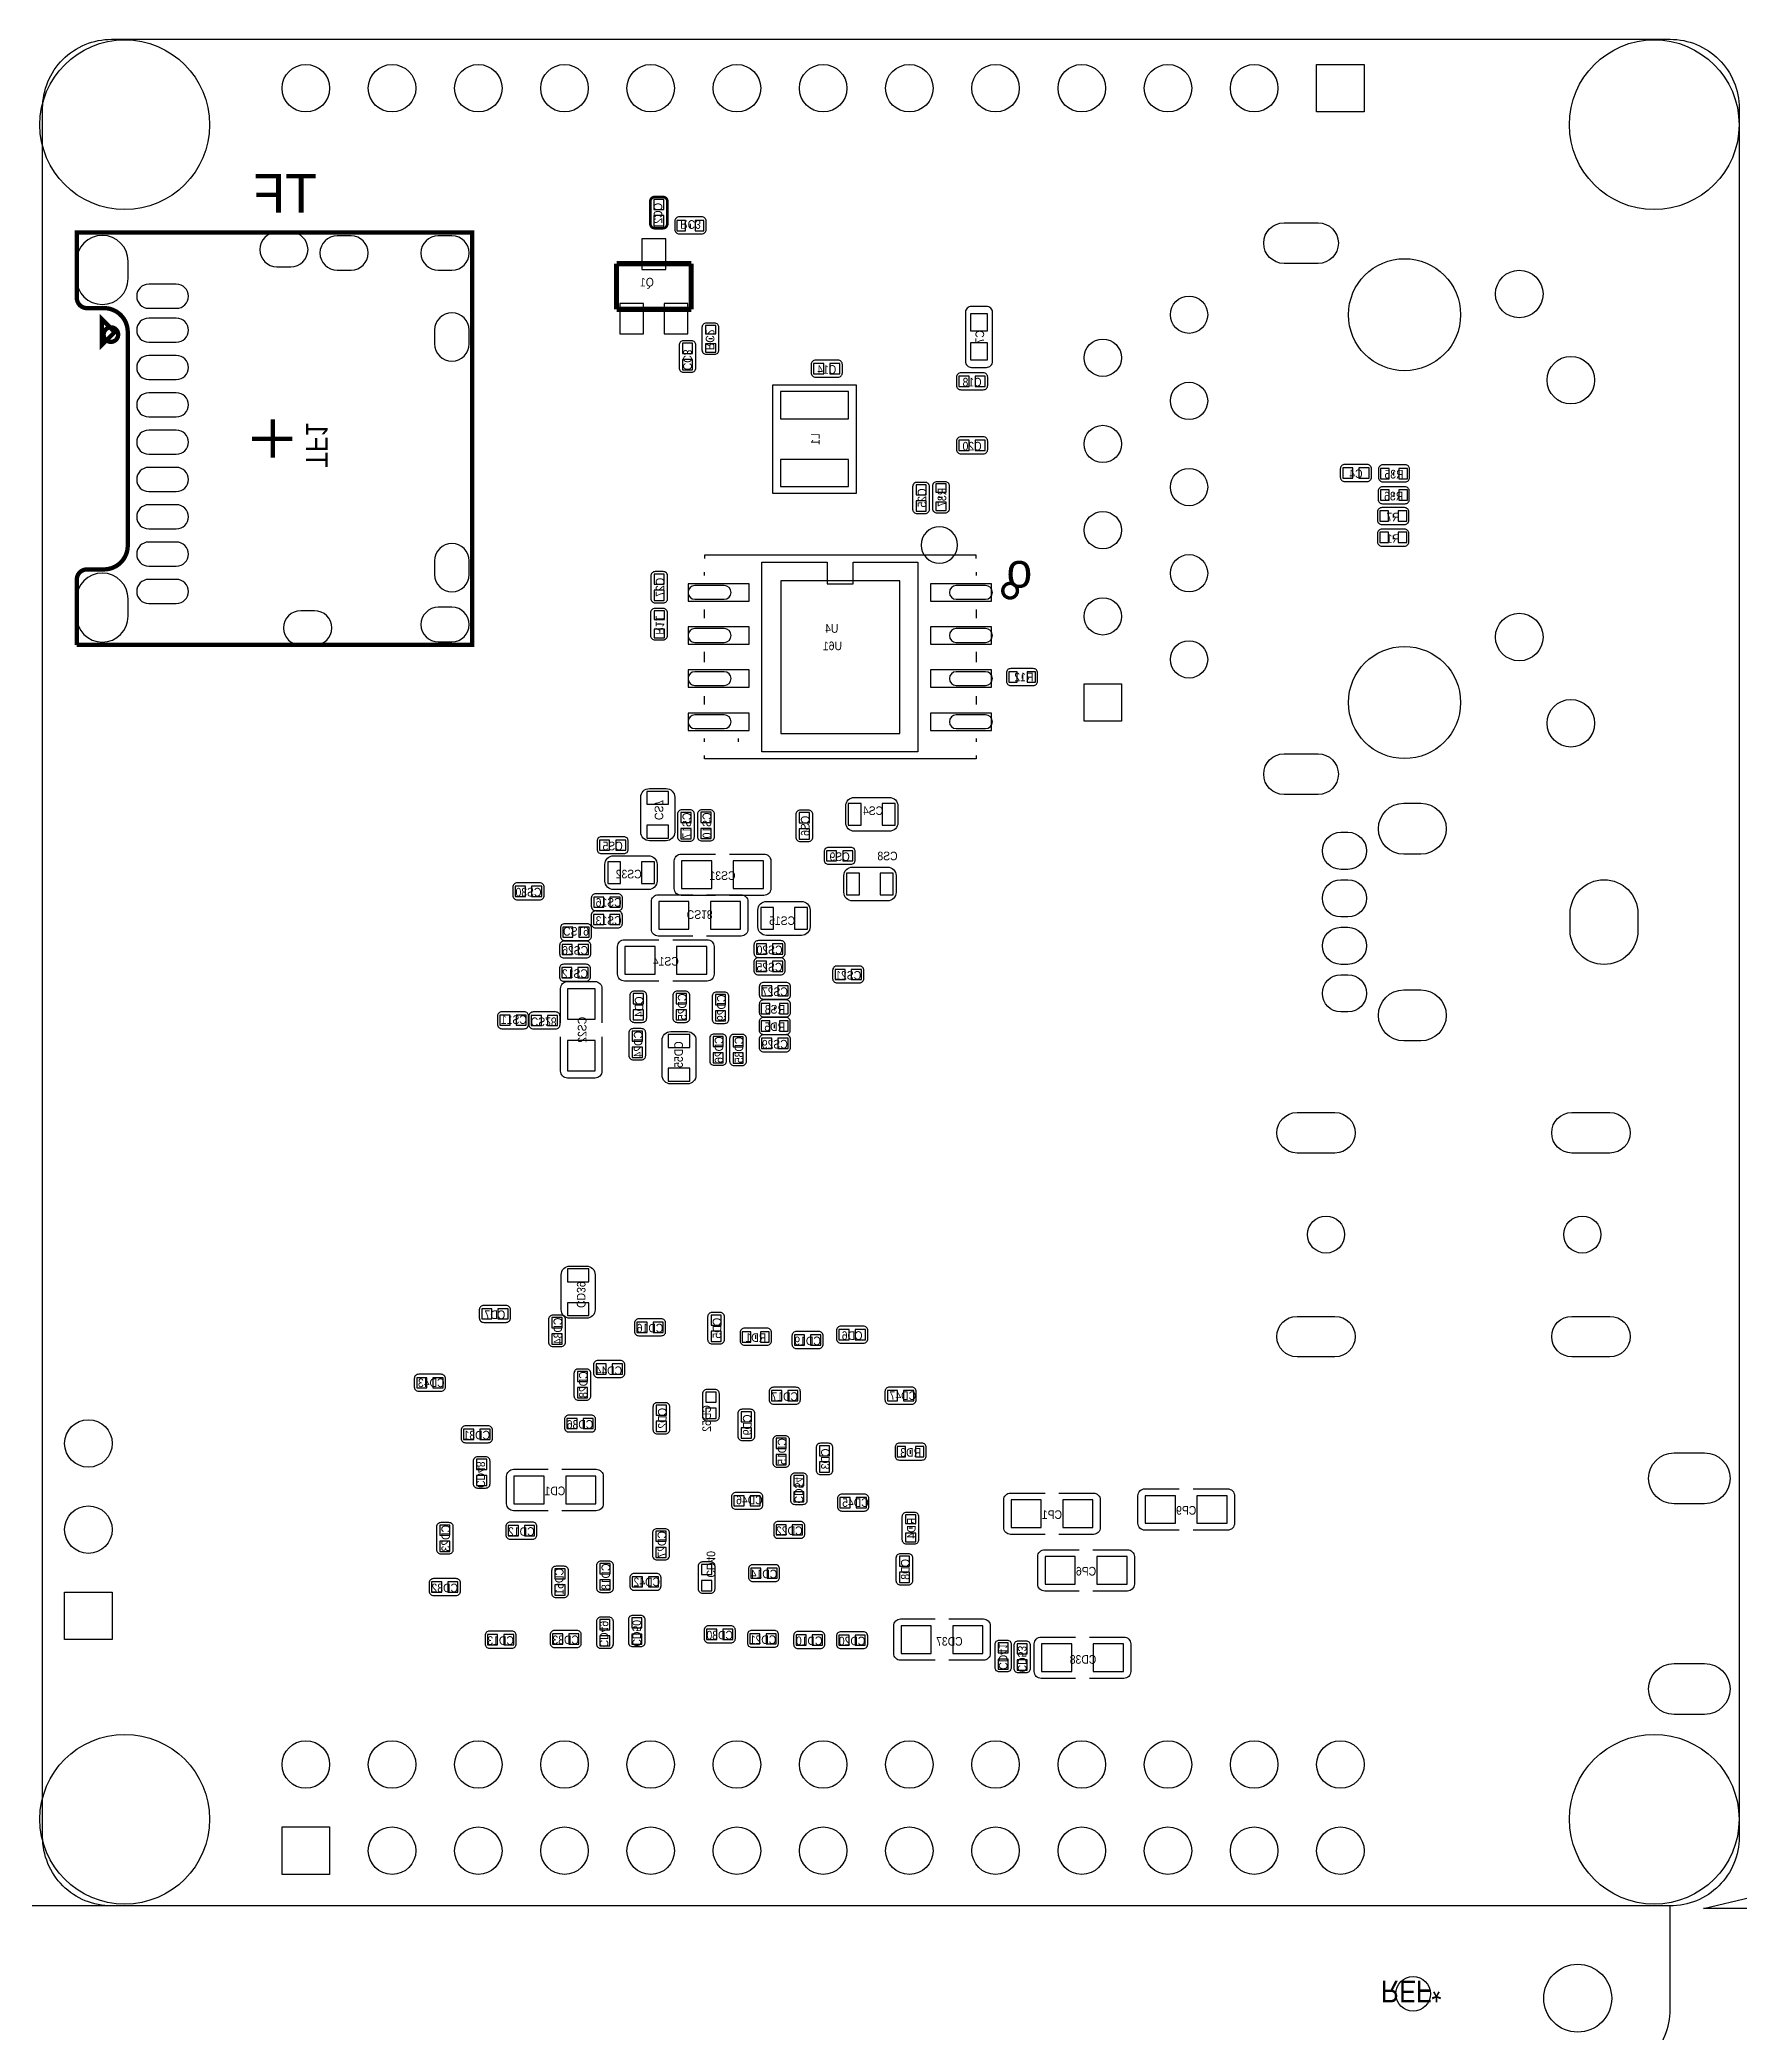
# Model space of a CAD drawing. Extents: x 0 to 107, y 0 to 124.
# Drawn here: x 49.9 to 100, y 1.4 to 60.1 of the extents above; entities that cross this region are included whole.
import ezdxf
from ezdxf.enums import TextEntityAlignment as Align

# ---------------------------------------------------------------- set-up
doc = ezdxf.new("R2010")
doc.units = 0
for name, color, linetype in [('BG_OUTLINE', 254, 'CONTINUOUS'), ('BG_SILKSCREEN_BOTTOM', 85, 'CONTINUOUS'), ('PG_SILKSCREEN_BOTTOM', 1, 'CONTINUOUS'), ('PIN_BOTTOM', 1, 'CONTINUOUS'), ('RD_SILKSCREEN_BOTTOM', 142, 'CONTINUOUS')]:
    doc.layers.add(name, color=color, linetype=linetype)

msp = doc.modelspace()

# ---------------------------------------------------------------- texts
at = {"layer": 'BG_SILKSCREEN_BOTTOM', "text_generation_flag": 2}
msp.add_text('TF', height=1.143, dxfattribs=at).set_placement((58.0644, 54.9783))
at = {"layer": 'PG_SILKSCREEN_BOTTOM', "text_generation_flag": 2}
msp.add_text('o', height=1.016, dxfattribs=at).set_placement((79.137256, 43.932602))
at = {"layer": 'RD_SILKSCREEN_BOTTOM', "text_generation_flag": 2}
for s, height, rotation, width, p in [('CC2', 0.254, 90, 0.9, (68.23964, 55.269892)), ('RC2', 0.254, 270, 0.9, (69.5198, 50.927)), ('CC3', 0.254, 270, 0.9, (68.855082, 50.335942)), ('TF1', 0.64008, 270, 0.873016, (57.744106, 47.468282)), ('R11', 0.254, 270, 0.9, (68.0466, 42.545)), ('CS7', 0.254, 270, 0.9, (68.013834, 37.080444)), ('CS28', 0.254, 180, 0.9, (64.361314, 31.262828)), ('CD55', 0.254, 90, 0.9, (68.8467, 30.560772)), ('CD39', 0.254, 270, 0.9, (65.7225, 22.703028)), ('CD52', 0.254, 90, 0.9, (69.6722, 19.8374)), ('CD48', 0.254, 270, 0.9, (62.7634, 17.399)), ('CD54', 0.254, 270, 0.9, (72.136, 16.9418)), ('CD40', 0.254, 270, 0.9, (69.5452, 14.7574)), ('CD51', 0.254, 90, 0.9, (65.3288, 15.0368)), ('CD49', 0.254, 270, 0.9, (66.3956, 12.7)), ('CD50', 0.254, 270, 0.9, (67.3608, 12.7254)), ('CD41', 0.254, 270, 0.9, (78.1558, 12.0396)), ('CD53', 0.254, 270, 0.9, (78.7146, 11.9634)), ('REF*', 0.64008, 180, 0.873016, (89.408, 2.879598))]:
    msp.add_text(s, height=height, rotation=rotation, dxfattribs=dict(at, width=width)).set_placement(p)
at = {"layer": 'RD_SILKSCREEN_BOTTOM', "text_generation_flag": 2, "width": 0.9}
for s, rotation, p in [('RC3', 180, (69.070728, 54.75986)), ('C7', 90, (77.720698, 51.320446)), ('L1', 90, (72.87641, 48.30826)), ('C25', 90, (76.01712, 46.574202)), ('R37', 90, (76.604622, 46.59249)), ('C27', 90, (68.3006, 43.942)), ('CS17', 90, (69.088254, 36.92017)), ('CS10', 90, (69.67982, 36.924742)), ('CS6', 90, (72.576944, 36.91128)), ('CS18', 180, (69.340222, 34.423096)), ('CS19', 180, (65.696338, 33.93059)), ('CD4', 90, (67.683634, 31.578804)), ('CD25', 90, (68.953126, 31.578804)), ('CD29', 90, (70.107048, 31.548832)), ('CS22', 90, (66.004948, 30.900878)), ('CD24', 90, (67.654678, 30.475682)), ('CD26', 90, (70.036436, 30.314646)), ('CD35', 90, (70.625462, 30.306518)), ('CD34', 90, (65.288922, 22.02815)), ('CD5', 90, (69.976746, 22.106636)), ('CD28', 90, (66.038984, 20.443444)), ('CD2', 90, (68.365624, 19.451828)), ('CD9', 90, (70.869048, 19.257264)), ('CD15', 90, (71.895208, 18.473166)), ('CD3', 90, (73.170542, 18.254218)), ('RD4', 90, (75.703176, 16.212566)), ('CD23', 90, (61.985652, 15.916656)), ('CD27', 90, (68.354702, 15.736824)), ('CD8', 90, (75.52563, 15.000732)), ('CD18', 90, (66.703194, 14.781276))]:
    msp.add_text(s, height=0.254, rotation=rotation, dxfattribs=at).set_placement(p, align=Align.CENTER)
for s, p in [('Q1', (67.990466, 52.805838)), ('U61', (73.533, 42.0878)), ('U4', (73.42632, 42.60088)), ('R12', (79.1718, 41.1734)), ('CS4', (74.74712, 37.229796)), ('CS8', (75.172062, 35.895788)), ('CS32', (67.633088, 35.362388)), ('CS16', (67.041522, 34.527744)), ('CS13', (67.041268, 33.99282)), ('CS15', (72.152764, 33.988756)), ('CS11', (64.250062, 31.07309)), ('CD43', (61.8236, 20.3708)), ('CD44', (67.056, 20.7264)), ('CD47', (75.7174, 19.9898)), ('CD46', (71.1962, 16.9164)), ('CD45', (74.3204, 16.8402)), ('CD42', (68.1736, 14.5034)), ('CD37', (77.089, 12.7508)), ('CD38', (81.026, 12.2174))]:
    msp.add_text(s, height=0.254, dxfattribs=at).set_placement(p)
for s, p in [('C14', (73.084944, 50.231802)), ('C18', (77.366876, 49.859946)), ('C20', (77.366876, 47.972218)), ('C4', (88.675464, 47.157894)), ('R35', (89.79789, 47.146718)), ('R36', (89.788746, 46.50105)), ('R7', (89.773252, 45.886116)), ('R1', (89.773252, 45.251116)), ('CS5', (66.776854, 36.188904)), ('CS9', (73.465436, 35.873944)), ('CS31', (70.014592, 35.316414)), ('CS30', (64.297814, 34.828988)), ('CS26', (65.673478, 33.113472)), ('CS14', (68.344034, 32.792162)), ('CS20', (71.400416, 33.127442)), ('CS12', (65.66662, 32.429704)), ('CS25', (71.397622, 32.618934)), ('CS21', (73.71842, 32.378904)), ('CS27', (71.557388, 31.89605)), ('RS8', (71.557896, 31.37789)), ('CS29', (71.554594, 30.34792)), ('RD5', (71.551546, 30.86227)), ('CD7', (63.307976, 22.375114)), ('CD16', (67.878706, 21.98116)), ('RD1', (70.995794, 21.70303)), ('CD19', (72.520302, 21.60524)), ('CD6', (73.833482, 21.762212)), ('CD17', (71.847456, 19.963892)), ('CD36', (65.816226, 19.144234)), ('CD31', (62.775338, 18.82775)), ('RD3', (75.557126, 18.317464)), ('CD1', (65.07607, 17.185386)), ('CP1', (79.719678, 16.485362)), ('CP9', (83.675474, 16.611092)), ('CD12', (64.086994, 15.987014)), ('CD22', (71.980806, 16.01089)), ('CD14', (71.236332, 14.736064)), ('CP6', (80.724756, 14.817344)), ('CD32', (61.831728, 14.324838)), ('CD13', (63.477394, 12.774676)), ('CD33', (65.394078, 12.79525)), ('CD30', (69.931788, 12.933172)), ('CD21', (71.206614, 12.799822)), ('CD10', (72.568054, 12.76604)), ('CD20', (73.83145, 12.760452))]:
    msp.add_text(s, height=0.254, dxfattribs=at).set_placement(p, align=Align.CENTER)

# ---------------------------------------------------------------- linework, layer by layer
at = {"layer": 'BG_OUTLINE'}
for points in [[(49.982882, 7.112), (49.982882, 58.059066, -0.414214), (52.014882, 60.091066), (97.933764, 60.091066, -0.414214), (99.965764, 58.059066), (99.965764, 7.112, -0.414214), (97.933764, 5.08), (2.032, 5.08), (2.032, 2.032, 0.414214), (4.064, 0), (95.901764, 0, 0.414214), (97.933764, 2.032), (97.933764, 5.08)], [(99.965764, 7.112, -0.414214), (97.933764, 5.08), (52.014882, 5.08, -0.414214), (49.982882, 7.112)]]:
    msp.add_lwpolyline(points, format="xyb", dxfattribs=at)
msp.add_lwpolyline([(106.531664, 5.001514), (98.911664, 5.001514), (100.319078, 5.337048)], dxfattribs=at)
at = {"layer": 'BG_SILKSCREEN_BOTTOM'}
for points, const_width in [([(52.207668, 51.387756, 0.999827), (51.780186, 51.38801, 1.000173), (52.207668, 51.387756)], 0.127), ([(78.701646, 43.8404, 1), (78.270354, 43.8404, 1), (78.701646, 43.8404)], 0.1016)]:
    msp.add_lwpolyline(points, format="xyb", dxfattribs=dict(at, const_width=const_width))
at = {"layer": 'PG_SILKSCREEN_BOTTOM'}
for points, const_width in [([(68.017898, 55.443628, 0.42804), (67.888358, 55.314088)], 0.07874), ([(67.888358, 55.314088), (67.888358, 54.653688, 0.42804), (68.017898, 54.524148)], 0.07874), ([(68.386198, 54.653688), (68.386198, 55.314088, 0.42804), (68.256658, 55.443628)], 0.07874), ([(68.017898, 54.524148), (68.256658, 54.524148, 0.42804), (68.386198, 54.653688)], 0.07874), ([(50.990246, 42.243248), (62.64021, 42.243248), (62.64021, 54.393084), (50.990246, 54.393084), (50.990246, 52.468272, 0.414368), (51.29022, 52.168044), (51.790092, 52.168044, -0.414182), (52.490116, 51.468274), (52.490116, 45.168058, -0.414182), (51.790092, 44.468288), (51.29022, 44.468288, 0.414368), (50.990246, 44.16806), (50.990246, 42.243248)], 0.127)]:
    msp.add_lwpolyline(points, format="xyb", dxfattribs=dict(at, const_width=const_width))
for points, const_width in [([(68.256658, 55.443628), (68.017898, 55.443628)], 0.07874), ([(66.890392, 53.480716), (69.09054, 53.480716)], 0.153924), ([(66.890392, 52.13096), (66.890392, 53.480716)], 0.153924), ([(69.09054, 53.480716), (69.09054, 52.13096)], 0.153924), ([(52.105814, 51.463448), (51.724814, 51.082448), (51.724814, 51.844448), (52.105814, 51.463448)], 0.127), ([(69.09054, 52.13096), (66.890392, 52.13096)], 0.153924), ([(56.76519, 48.888142), (56.76519, 48.318166), (57.335166, 48.318166)], 0.127), ([(56.155082, 48.318166), (56.76519, 48.318166), (56.76519, 47.758096)], 0.127)]:
    msp.add_lwpolyline(points, dxfattribs=dict(at, const_width=const_width))
for points in [[(69.403722, 54.857396), (68.737734, 54.857396, 0.414214), (68.610734, 54.730396)], [(68.610734, 54.730396), (68.610734, 54.484524, 0.414214), (68.737734, 54.357524)], [(69.530722, 54.730396, 0.414214), (69.403722, 54.857396)], [(68.737734, 54.357524), (69.403722, 54.357524, 0.414214), (69.530722, 54.484524)], [(69.536056, 51.7271, 0.414214), (69.409056, 51.6001)], [(69.908928, 50.934112), (69.908928, 51.6001, 0.414214), (69.781928, 51.7271)], [(77.790548, 52.220368), (77.346048, 52.220368, 0.414244), (77.168248, 52.042568), (77.168248, 50.598324, 0.414244), (77.346048, 50.420524), (77.790548, 50.420524, 0.414244), (77.968348, 50.598324), (77.968348, 52.042568, 0.414244), (77.790548, 52.220368)], [(69.101462, 51.202082), (68.862702, 51.202082, 0.42804), (68.733162, 51.072542)], [(69.231002, 50.412142), (69.231002, 51.072542, 0.42804), (69.101462, 51.202082)], [(69.409056, 51.6001), (69.409056, 50.934112, 0.414214), (69.536056, 50.807112)], [(68.733162, 51.072542), (68.733162, 50.412142, 0.42804), (68.862702, 50.282602)], [(69.536056, 50.807112), (69.781928, 50.807112, 0.414214), (69.908928, 50.934112)], [(73.415144, 50.633122), (72.754744, 50.633122, 0.42804), (72.625204, 50.503582)], [(73.544684, 50.264822), (73.544684, 50.503582, 0.42804), (73.415144, 50.633122)], [(69.101462, 50.282602, 0.42804), (69.231002, 50.412142)], [(72.625204, 50.264822, 0.42804), (72.754744, 50.135282)], [(72.754744, 50.135282), (73.415144, 50.135282, 0.42804), (73.544684, 50.264822)], [(77.697076, 50.261266), (77.036676, 50.261266, 0.42804), (76.907136, 50.131726)], [(76.907136, 50.131726), (76.907136, 49.892966, 0.42804), (77.036676, 49.763426)], [(77.826616, 50.131726, 0.42804), (77.697076, 50.261266)], [(77.036676, 49.763426), (77.697076, 49.763426, 0.42804), (77.826616, 49.892966)], [(77.697076, 48.373538), (77.036676, 48.373538, 0.42804), (76.907136, 48.243998)], [(76.907136, 48.243998), (76.907136, 48.005238, 0.42804), (77.036676, 47.875698)], [(77.826616, 48.243998, 0.42804), (77.697076, 48.373538)], [(77.036676, 47.875698), (77.697076, 47.875698, 0.42804), (77.826616, 48.005238)], [(89.005664, 47.559214), (88.345264, 47.559214, 0.42804), (88.215724, 47.429674)], [(89.135204, 47.190914), (89.135204, 47.429674, 0.42804), (89.005664, 47.559214)], [(75.9841, 47.033942), (75.74534, 47.033942, 0.42804), (75.6158, 46.904402)], [(76.11364, 46.244002), (76.11364, 46.904402, 0.42804), (75.9841, 47.033942)], [(76.575158, 47.052484), (76.329286, 47.052484, 0.414214), (76.202286, 46.925484)], [(76.702158, 46.259496), (76.702158, 46.925484, 0.414214), (76.575158, 47.052484)], [(88.215724, 47.190914, 0.42804), (88.345264, 47.061374)], [(88.345264, 47.061374), (89.005664, 47.061374, 0.42804), (89.135204, 47.190914)], [(90.130884, 47.549054), (89.464896, 47.549054, 0.414214), (89.337896, 47.422054)], [(89.337896, 47.422054), (89.337896, 47.176182, 0.414214), (89.464896, 47.049182)], [(89.464896, 47.049182), (90.130884, 47.049182, 0.414214), (90.257884, 47.176182)], [(90.257884, 47.422054, 0.414214), (90.130884, 47.549054)], [(75.6158, 46.904402), (75.6158, 46.244002, 0.42804), (75.74534, 46.114462)], [(76.202286, 46.925484), (76.202286, 46.259496, 0.414214), (76.329286, 46.132496)], [(90.12174, 46.903386), (89.455752, 46.903386, 0.414214), (89.328752, 46.776386)], [(89.328752, 46.530514, 0.414214), (89.455752, 46.403514)], [(89.455752, 46.403514), (90.12174, 46.403514, 0.414214), (90.24874, 46.530514)], [(90.24874, 46.530514), (90.24874, 46.776386, 0.414214), (90.12174, 46.903386)], [(75.9841, 46.114462, 0.42804), (76.11364, 46.244002)], [(76.575158, 46.132496, 0.414214), (76.702158, 46.259496)], [(90.106246, 46.288452), (89.440258, 46.288452, 0.414214), (89.313258, 46.161452)], [(89.313258, 45.91558, 0.414214), (89.440258, 45.78858)], [(89.440258, 45.78858), (90.106246, 45.78858, 0.414214), (90.233246, 45.91558)], [(90.233246, 45.91558), (90.233246, 46.161452, 0.414214), (90.106246, 46.288452)], [(90.106246, 45.653452), (89.440258, 45.653452, 0.414214), (89.313258, 45.526452)], [(89.313258, 45.28058, 0.414214), (89.440258, 45.15358)], [(89.440258, 45.15358), (90.106246, 45.15358, 0.414214), (90.233246, 45.28058)], [(90.233246, 45.28058), (90.233246, 45.526452, 0.414214), (90.106246, 45.653452)], [(68.02882, 44.40174, 0.42804), (67.89928, 44.2722)], [(67.89928, 44.2722), (67.89928, 43.6118, 0.42804), (68.02882, 43.48226)], [(68.39712, 43.6118), (68.39712, 44.2722, 0.42804), (68.26758, 44.40174)], [(68.02882, 43.48226), (68.26758, 43.48226, 0.42804), (68.39712, 43.6118)], [(68.01993, 43.314366, 0.414214), (67.89293, 43.187366)], [(67.89293, 43.187366), (67.89293, 42.521378, 0.414214), (68.01993, 42.394378)], [(68.392802, 42.521378), (68.392802, 43.187366, 0.414214), (68.265802, 43.314366)], [(68.01993, 42.394378), (68.265802, 42.394378, 0.414214), (68.392802, 42.521378)], [(79.170022, 41.545002), (78.504034, 41.545002, 0.414214), (78.377034, 41.418002)], [(78.377034, 41.17213, 0.414214), (78.504034, 41.04513)], [(78.504034, 41.04513), (79.170022, 41.04513, 0.414214), (79.297022, 41.17213)], [(79.297022, 41.17213), (79.297022, 41.418002, 0.414214), (79.170022, 41.545002)], [(68.605908, 37.756084), (68.605908, 36.726114, -0.414331), (68.351908, 36.472114), (67.860164, 36.472114, -0.414331), (67.606164, 36.726114), (67.606164, 37.756084, -0.414233), (67.860164, 38.010084), (68.351908, 38.010084, -0.414233), (68.605908, 37.756084)], [(74.926444, 36.750244), (73.896474, 36.750244, -0.414331), (73.642474, 37.004244), (73.642474, 37.495988, -0.414331), (73.896474, 37.749988), (74.926444, 37.749988, -0.414233), (75.180444, 37.495988), (75.180444, 37.004244, -0.414233), (74.926444, 36.750244)], [(68.816474, 37.37991, 0.42804), (68.686934, 37.25037)], [(68.686934, 37.25037), (68.686934, 36.58997, 0.42804), (68.816474, 36.46043)], [(69.184774, 36.58997), (69.184774, 37.25037, 0.42804), (69.055234, 37.37991)], [(69.40804, 37.384482, 0.42804), (69.2785, 37.254942)], [(69.2785, 37.254942), (69.2785, 36.594542, 0.42804), (69.40804, 36.465002)], [(69.77634, 36.594542), (69.77634, 37.254942, 0.42804), (69.6468, 37.384482)], [(72.305164, 37.37102, 0.42804), (72.175624, 37.24148)], [(72.175624, 37.24148), (72.175624, 36.58108, 0.42804), (72.305164, 36.45154)], [(72.673464, 36.58108), (72.673464, 37.24148, 0.42804), (72.543924, 37.37102)], [(67.107054, 36.590224), (66.446654, 36.590224, 0.42804), (66.317114, 36.460684)], [(67.236594, 36.221924), (67.236594, 36.460684, 0.42804), (67.107054, 36.590224)], [(68.816474, 36.46043), (69.055234, 36.46043, 0.42804), (69.184774, 36.58997)], [(69.40804, 36.465002), (69.6468, 36.465002, 0.42804), (69.77634, 36.594542)], [(72.305164, 36.45154), (72.543924, 36.45154, 0.42804), (72.673464, 36.58108)], [(66.317114, 36.221924, 0.42804), (66.446654, 36.092384)], [(66.446654, 36.092384), (67.107054, 36.092384, 0.42804), (67.236594, 36.221924)], [(66.802254, 36.030408), (67.832224, 36.030408, -0.414331), (68.086224, 35.776408), (68.086224, 35.284664, -0.414331), (67.832224, 35.030664), (66.802254, 35.030664, -0.414233), (66.548254, 35.284664), (66.548254, 35.776408, -0.414233), (66.802254, 36.030408)], [(69.811392, 34.859214), (68.795392, 34.859214, -0.414214), (68.592192, 35.062414), (68.592192, 35.875214, -0.414214), (68.795392, 36.078414), (69.811392, 36.078414)], [(70.217792, 36.078414), (71.233792, 36.078414, -0.414214), (71.436992, 35.875214), (71.436992, 35.062414, -0.414214), (71.233792, 34.859214), (70.217792, 34.859214)], [(73.795636, 36.275264), (73.135236, 36.275264, 0.42804), (73.005696, 36.145724)], [(73.005696, 36.145724), (73.005696, 35.906964, 0.42804), (73.135236, 35.777424)], [(73.135236, 35.777424), (73.795636, 35.777424, 0.42804), (73.925176, 35.906964)], [(73.925176, 36.145724, 0.42804), (73.795636, 36.275264)], [(64.628014, 35.230308), (63.967614, 35.230308, 0.42804), (63.838074, 35.100768)], [(64.757554, 34.862008), (64.757554, 35.100768, 0.42804), (64.628014, 35.230308)], [(74.872596, 34.697416), (73.842626, 34.697416, -0.414331), (73.588626, 34.951416), (73.588626, 35.44316, -0.414331), (73.842626, 35.69716), (74.872596, 35.69716, -0.414233), (75.126596, 35.44316), (75.126596, 34.951416, -0.414233), (74.872596, 34.697416)], [(63.838074, 34.862008, 0.42804), (63.967614, 34.732468)], [(63.967614, 34.732468), (64.628014, 34.732468, 0.42804), (64.757554, 34.862008)], [(66.938144, 34.908236), (66.277744, 34.908236, 0.42804), (66.148204, 34.778696)], [(67.067684, 34.539936), (67.067684, 34.778696, 0.42804), (66.938144, 34.908236)], [(69.137022, 33.661096), (68.121022, 33.661096, -0.414214), (67.917822, 33.864296), (67.917822, 34.677096, -0.414214), (68.121022, 34.880296), (69.137022, 34.880296)], [(69.543422, 34.880296), (70.559422, 34.880296, -0.414214), (70.762622, 34.677096), (70.762622, 33.864296, -0.414214), (70.559422, 33.661096), (69.543422, 33.661096)], [(71.309484, 34.682684), (72.339454, 34.682684, -0.414331), (72.593454, 34.428684), (72.593454, 33.93694, -0.414331), (72.339454, 33.68294), (71.309484, 33.68294, -0.414233), (71.055484, 33.93694), (71.055484, 34.428684, -0.414233), (71.309484, 34.682684)], [(66.93281, 34.40176), (66.27241, 34.40176, 0.42804), (66.14287, 34.27222)], [(66.148204, 34.539936, 0.42804), (66.277744, 34.410396)], [(66.277744, 34.410396), (66.938144, 34.410396, 0.42804), (67.067684, 34.539936)], [(67.06235, 34.03346), (67.06235, 34.27222, 0.42804), (66.93281, 34.40176)], [(66.003678, 33.514792), (65.343278, 33.514792, 0.42804), (65.213738, 33.385252)], [(66.026538, 34.02711), (65.366138, 34.02711, 0.42804), (65.236598, 33.89757)], [(65.236598, 33.65881, 0.42804), (65.366138, 33.52927)], [(65.366138, 33.52927), (66.026538, 33.52927, 0.42804), (66.156078, 33.65881)], [(66.133218, 33.146492), (66.133218, 33.385252, 0.42804), (66.003678, 33.514792)], [(66.156078, 33.65881), (66.156078, 33.89757, 0.42804), (66.026538, 34.02711)], [(66.14287, 34.03346, 0.42804), (66.27241, 33.90392)], [(66.27241, 33.90392), (66.93281, 33.90392, 0.42804), (67.06235, 34.03346)], [(68.140834, 32.334962), (67.124834, 32.334962, -0.414214), (66.921634, 32.538162), (66.921634, 33.350962, -0.414214), (67.124834, 33.554162), (68.140834, 33.554162)], [(68.547234, 33.554162), (69.563234, 33.554162, -0.414214), (69.766434, 33.350962), (69.766434, 32.538162, -0.414214), (69.563234, 32.334962), (68.547234, 32.334962)], [(71.730616, 33.528762), (71.070216, 33.528762, 0.42804), (70.940676, 33.399222)], [(71.860156, 33.160462), (71.860156, 33.399222, 0.42804), (71.730616, 33.528762)], [(65.213738, 33.146492, 0.42804), (65.343278, 33.016952)], [(65.343278, 33.016952), (66.003678, 33.016952, 0.42804), (66.133218, 33.146492)], [(71.727822, 33.020254), (71.067422, 33.020254, 0.42804), (70.937882, 32.890714)], [(70.940676, 33.160462, 0.42804), (71.070216, 33.030922)], [(71.070216, 33.030922), (71.730616, 33.030922, 0.42804), (71.860156, 33.160462)], [(71.857362, 32.651954), (71.857362, 32.890714, 0.42804), (71.727822, 33.020254)], [(65.99682, 32.831024), (65.33642, 32.831024, 0.42804), (65.20688, 32.701484)], [(65.20688, 32.462724, 0.42804), (65.33642, 32.333184)], [(65.242948, 31.104078), (65.242948, 32.120078, -0.414214), (65.446148, 32.323278), (66.258948, 32.323278, -0.414214), (66.462148, 32.120078), (66.462148, 31.104078)], [(65.33642, 32.333184), (65.99682, 32.333184, 0.42804), (66.12636, 32.462724)], [(66.12636, 32.462724), (66.12636, 32.701484, 0.42804), (65.99682, 32.831024)], [(70.937882, 32.651954, 0.42804), (71.067422, 32.522414)], [(71.067422, 32.522414), (71.727822, 32.522414, 0.42804), (71.857362, 32.651954)], [(71.887588, 32.29737), (71.227188, 32.29737, 0.42804), (71.097648, 32.16783)], [(72.017128, 31.92907), (72.017128, 32.16783, 0.42804), (71.887588, 32.29737)], [(74.04862, 32.780224), (73.38822, 32.780224, 0.42804), (73.25868, 32.650684)], [(73.25868, 32.411924, 0.42804), (73.38822, 32.282384)], [(73.38822, 32.282384), (74.04862, 32.282384, 0.42804), (74.17816, 32.411924)], [(74.17816, 32.411924), (74.17816, 32.650684, 0.42804), (74.04862, 32.780224)], [(67.650614, 32.038544), (67.411854, 32.038544, 0.42804), (67.282314, 31.909004)], [(67.282314, 31.909004), (67.282314, 31.248604, 0.42804), (67.411854, 31.119064)], [(67.780154, 31.248604), (67.780154, 31.909004, 0.42804), (67.650614, 32.038544)], [(68.920106, 32.038544), (68.681346, 32.038544, 0.42804), (68.551806, 31.909004)], [(68.551806, 31.909004), (68.551806, 31.248604, 0.42804), (68.681346, 31.119064)], [(69.049646, 31.248604), (69.049646, 31.909004, 0.42804), (68.920106, 32.038544)], [(70.074028, 32.008572), (69.835268, 32.008572, 0.42804), (69.705728, 31.879032)], [(69.705728, 31.879032), (69.705728, 31.218632, 0.42804), (69.835268, 31.089092)], [(70.203568, 31.218632), (70.203568, 31.879032, 0.42804), (70.074028, 32.008572)], [(71.097648, 31.92907, 0.42804), (71.227188, 31.79953)], [(71.89089, 31.780226), (71.224902, 31.780226, 0.414214), (71.097902, 31.653226)], [(71.227188, 31.79953), (71.887588, 31.79953, 0.42804), (72.017128, 31.92907)], [(72.01789, 31.653226, 0.414214), (71.89089, 31.780226)], [(64.17183, 31.43123), (63.51143, 31.43123, 0.42804), (63.38189, 31.30169)], [(64.30137, 31.06293), (64.30137, 31.30169, 0.42804), (64.17183, 31.43123)], [(65.097406, 31.425388), (64.437006, 31.425388, 0.42804), (64.307466, 31.295848)], [(64.307466, 31.295848), (64.307466, 31.057088, 0.42804), (64.437006, 30.927548)], [(65.226946, 31.295848, 0.42804), (65.097406, 31.425388)], [(67.650614, 31.119064, 0.42804), (67.780154, 31.248604)], [(68.920106, 31.119064, 0.42804), (69.049646, 31.248604)], [(70.074028, 31.089092, 0.42804), (70.203568, 31.218632)], [(71.88454, 31.264606), (71.218552, 31.264606, 0.414214), (71.091552, 31.137606)], [(71.091552, 31.137606), (71.091552, 30.891734, 0.414214), (71.218552, 30.764734)], [(71.097902, 31.653226), (71.097902, 31.407354, 0.414214), (71.224902, 31.280354)], [(71.224902, 31.280354), (71.89089, 31.280354, 0.414214), (72.01789, 31.407354)], [(72.01154, 31.137606, 0.414214), (71.88454, 31.264606)], [(63.38189, 31.06293, 0.42804), (63.51143, 30.93339)], [(63.51143, 30.93339), (64.17183, 30.93339, 0.42804), (64.30137, 31.06293)], [(64.437006, 30.927548), (65.097406, 30.927548, 0.42804), (65.226946, 31.057088)], [(66.462148, 30.697678), (66.462148, 29.681678, -0.414214), (66.258948, 29.478478), (65.446148, 29.478478, -0.414214), (65.242948, 29.681678), (65.242948, 30.697678)], [(67.382898, 30.935422, 0.42804), (67.253358, 30.805882)], [(67.253358, 30.805882), (67.253358, 30.145482, 0.42804), (67.382898, 30.015942)], [(67.751198, 30.145482), (67.751198, 30.805882, 0.42804), (67.621658, 30.935422)], [(69.232272, 30.591506), (69.232272, 29.561536, -0.414331), (68.978272, 29.307536), (68.486528, 29.307536, -0.414331), (68.232528, 29.561536), (68.232528, 30.591506, -0.414233), (68.486528, 30.845506), (68.978272, 30.845506, -0.414233), (69.232272, 30.591506)], [(69.764656, 30.774386, 0.42804), (69.635116, 30.644846)], [(69.635116, 30.644846), (69.635116, 29.984446, 0.42804), (69.764656, 29.854906)], [(70.132956, 29.984446), (70.132956, 30.644846, 0.42804), (70.003416, 30.774386)], [(70.353682, 30.766258, 0.42804), (70.224142, 30.636718)], [(70.224142, 30.636718), (70.224142, 29.976318, 0.42804), (70.353682, 29.846778)], [(70.721982, 29.976318), (70.721982, 30.636718, 0.42804), (70.592442, 30.766258)], [(71.884794, 30.74924), (71.224394, 30.74924, 0.42804), (71.094854, 30.6197)], [(71.218552, 30.764734), (71.88454, 30.764734, 0.414214), (72.01154, 30.891734)], [(72.014334, 30.38094), (72.014334, 30.6197, 0.42804), (71.884794, 30.74924)], [(67.382898, 30.015942), (67.621658, 30.015942, 0.42804), (67.751198, 30.145482)], [(69.764656, 29.854906), (70.003416, 29.854906, 0.42804), (70.132956, 29.984446)], [(70.353682, 29.846778), (70.592442, 29.846778, 0.42804), (70.721982, 29.976318)], [(71.094854, 30.38094, 0.42804), (71.224394, 30.2514)], [(71.224394, 30.2514), (71.884794, 30.2514, 0.42804), (72.014334, 30.38094)], [(66.260472, 23.682706), (66.260472, 22.652736, -0.414331), (66.006472, 22.398736), (65.514728, 22.398736, -0.414331), (65.260728, 22.652736), (65.260728, 23.682706, -0.414233), (65.514728, 23.936706), (66.006472, 23.936706, -0.414233), (66.260472, 23.682706)], [(63.638176, 22.776434), (62.977776, 22.776434, 0.42804), (62.848236, 22.646894)], [(62.848236, 22.646894), (62.848236, 22.408134, 0.42804), (62.977776, 22.278594)], [(62.977776, 22.278594), (63.638176, 22.278594, 0.42804), (63.767716, 22.408134)], [(63.767716, 22.646894, 0.42804), (63.638176, 22.776434)], [(65.255902, 22.48789), (65.017142, 22.48789, 0.42804), (64.887602, 22.35835)], [(64.887602, 22.35835), (64.887602, 21.69795, 0.42804), (65.017142, 21.56841)], [(65.385442, 21.69795), (65.385442, 22.35835, 0.42804), (65.255902, 22.48789)], [(68.208906, 22.38248), (67.548506, 22.38248, 0.42804), (67.418966, 22.25294)], [(68.338446, 22.01418), (68.338446, 22.25294, 0.42804), (68.208906, 22.38248)], [(69.943726, 22.566376), (69.704966, 22.566376, 0.42804), (69.575426, 22.436836)], [(69.575426, 22.436836), (69.575426, 21.776436, 0.42804), (69.704966, 21.646896)], [(70.073266, 21.776436), (70.073266, 22.436836, 0.42804), (69.943726, 22.566376)], [(67.418966, 22.01418, 0.42804), (67.548506, 21.88464)], [(67.548506, 21.88464), (68.208906, 21.88464, 0.42804), (68.338446, 22.01418)], [(69.943726, 21.646896, 0.42804), (70.073266, 21.776436)], [(71.328788, 22.105366), (70.6628, 22.105366, 0.414214), (70.5358, 21.978366)], [(70.5358, 21.978366), (70.5358, 21.732494, 0.414214), (70.6628, 21.605494)], [(70.6628, 21.605494), (71.328788, 21.605494, 0.414214), (71.455788, 21.732494)], [(71.455788, 21.978366, 0.414214), (71.328788, 22.105366)], [(72.850502, 22.00656), (72.190102, 22.00656, 0.42804), (72.060562, 21.87702)], [(72.980042, 21.63826), (72.980042, 21.87702, 0.42804), (72.850502, 22.00656)], [(74.163682, 22.163532), (73.503282, 22.163532, 0.42804), (73.373742, 22.033992)], [(73.373742, 21.795232, 0.42804), (73.503282, 21.665692)], [(73.503282, 21.665692), (74.163682, 21.665692, 0.42804), (74.293222, 21.795232)], [(74.293222, 21.795232), (74.293222, 22.033992, 0.42804), (74.163682, 22.163532)], [(65.255902, 21.56841, 0.42804), (65.385442, 21.69795)], [(67.0052, 21.15312), (66.3448, 21.15312, 0.42804), (66.21526, 21.02358)], [(67.13474, 20.78482), (67.13474, 21.02358, 0.42804), (67.0052, 21.15312)], [(72.060562, 21.63826, 0.42804), (72.190102, 21.50872)], [(72.190102, 21.50872), (72.850502, 21.50872, 0.42804), (72.980042, 21.63826)], [(61.722, 20.74672), (61.0616, 20.74672, 0.42804), (60.93206, 20.61718)], [(60.93206, 20.61718), (60.93206, 20.37842, 0.42804), (61.0616, 20.24888)], [(61.85154, 20.61718, 0.42804), (61.722, 20.74672)], [(65.767204, 20.903184, 0.42804), (65.637664, 20.773644)], [(65.637664, 20.773644), (65.637664, 20.113244, 0.42804), (65.767204, 19.983704)], [(66.135504, 20.113244), (66.135504, 20.773644, 0.42804), (66.005964, 20.903184)], [(66.21526, 20.78482, 0.42804), (66.3448, 20.65528)], [(66.3448, 20.65528), (67.0052, 20.65528, 0.42804), (67.13474, 20.78482)], [(61.0616, 20.24888), (61.722, 20.24888, 0.42804), (61.85154, 20.37842)], [(65.767204, 19.983704), (66.005964, 19.983704, 0.42804), (66.135504, 20.113244)], [(69.55282, 20.29714, 0.42804), (69.42328, 20.1676)], [(69.42328, 20.1676), (69.42328, 19.5072, 0.42804), (69.55282, 19.37766)], [(69.92112, 19.5072), (69.92112, 20.1676, 0.42804), (69.79158, 20.29714)], [(72.177656, 20.365212), (71.517256, 20.365212, 0.42804), (71.387716, 20.235672)], [(71.387716, 20.235672), (71.387716, 19.996912, 0.42804), (71.517256, 19.867372)], [(71.517256, 19.867372), (72.177656, 19.867372, 0.42804), (72.307196, 19.996912)], [(72.307196, 20.235672, 0.42804), (72.177656, 20.365212)], [(75.5904, 20.36572), (74.93, 20.36572, 0.42804), (74.80046, 20.23618)], [(74.80046, 19.99742, 0.42804), (74.93, 19.86788)], [(74.93, 19.86788), (75.5904, 19.86788, 0.42804), (75.71994, 19.99742)], [(75.71994, 19.99742), (75.71994, 20.23618, 0.42804), (75.5904, 20.36572)], [(66.146426, 19.545554), (65.486026, 19.545554, 0.42804), (65.356486, 19.416014)], [(66.275966, 19.177254), (66.275966, 19.416014, 0.42804), (66.146426, 19.545554)], [(68.093844, 19.911568, 0.42804), (67.964304, 19.782028)], [(67.964304, 19.782028), (67.964304, 19.121628, 0.42804), (68.093844, 18.992088)], [(68.462144, 19.121628), (68.462144, 19.782028, 0.42804), (68.332604, 19.911568)], [(69.55282, 19.37766), (69.79158, 19.37766, 0.42804), (69.92112, 19.5072)], [(70.597268, 19.717004, 0.42804), (70.467728, 19.587464)], [(70.467728, 19.587464), (70.467728, 18.927064, 0.42804), (70.597268, 18.797524)], [(70.965568, 18.927064), (70.965568, 19.587464, 0.42804), (70.836028, 19.717004)], [(63.105538, 19.22907), (62.445138, 19.22907, 0.42804), (62.315598, 19.09953)], [(62.315598, 18.86077, 0.42804), (62.445138, 18.73123)], [(62.445138, 18.73123), (63.105538, 18.73123, 0.42804), (63.235078, 18.86077)], [(63.235078, 18.86077), (63.235078, 19.09953, 0.42804), (63.105538, 19.22907)], [(65.356486, 19.177254, 0.42804), (65.486026, 19.047714)], [(65.486026, 19.047714), (66.146426, 19.047714, 0.42804), (66.275966, 19.177254)], [(68.093844, 18.992088), (68.332604, 18.992088, 0.42804), (68.462144, 19.121628)], [(70.597268, 18.797524), (70.836028, 18.797524, 0.42804), (70.965568, 18.927064)], [(71.862188, 18.932906), (71.623428, 18.932906, 0.42804), (71.493888, 18.803366)], [(71.493888, 18.803366), (71.493888, 18.142966, 0.42804), (71.623428, 18.013426)], [(71.991728, 18.142966), (71.991728, 18.803366, 0.42804), (71.862188, 18.932906)], [(62.79642, 18.31594, 0.42804), (62.66688, 18.1864)], [(63.16472, 17.526), (63.16472, 18.1864, 0.42804), (63.03518, 18.31594)], [(73.137522, 18.713958), (72.898762, 18.713958, 0.42804), (72.769222, 18.584418)], [(72.769222, 18.584418), (72.769222, 17.924018, 0.42804), (72.898762, 17.794478)], [(73.267062, 17.924018), (73.267062, 18.584418, 0.42804), (73.137522, 18.713958)], [(75.89012, 18.7198), (75.224132, 18.7198, 0.414214), (75.097132, 18.5928)], [(75.097132, 18.5928), (75.097132, 18.346928, 0.414214), (75.224132, 18.219928)], [(75.224132, 18.219928), (75.89012, 18.219928, 0.414214), (76.01712, 18.346928)], [(76.01712, 18.5928, 0.414214), (75.89012, 18.7198)], [(62.66688, 18.1864), (62.66688, 17.526, 0.42804), (62.79642, 17.39646)], [(64.87287, 16.728186), (63.85687, 16.728186, -0.414214), (63.65367, 16.931386), (63.65367, 17.744186, -0.414214), (63.85687, 17.947386), (64.87287, 17.947386)], [(65.27927, 17.947386), (66.29527, 17.947386, -0.414214), (66.49847, 17.744186), (66.49847, 16.931386, -0.414214), (66.29527, 16.728186), (65.27927, 16.728186)], [(71.862188, 18.013426, 0.42804), (71.991728, 18.142966)], [(72.14362, 17.83334, 0.42804), (72.01408, 17.7038)], [(72.01408, 17.7038), (72.01408, 17.0434, 0.42804), (72.14362, 16.91386)], [(72.51192, 17.0434), (72.51192, 17.7038, 0.42804), (72.38238, 17.83334)], [(73.137522, 17.794478, 0.42804), (73.267062, 17.924018)], [(62.79642, 17.39646), (63.03518, 17.39646, 0.42804), (63.16472, 17.526)], [(71.0692, 17.26692), (70.4088, 17.26692, 0.42804), (70.27926, 17.13738)], [(70.27926, 17.13738), (70.27926, 16.89862, 0.42804), (70.4088, 16.76908)], [(71.19874, 17.13738, 0.42804), (71.0692, 17.26692)], [(72.14362, 16.91386), (72.38238, 16.91386, 0.42804), (72.51192, 17.0434)], [(74.1934, 17.21612), (73.533, 17.21612, 0.42804), (73.40346, 17.08658)], [(74.32294, 16.84782), (74.32294, 17.08658, 0.42804), (74.1934, 17.21612)], [(79.516478, 16.028162), (78.500478, 16.028162, -0.414214), (78.297278, 16.231362), (78.297278, 17.044162, -0.414214), (78.500478, 17.247362), (79.516478, 17.247362)], [(79.922878, 17.247362), (80.938878, 17.247362, -0.414214), (81.142078, 17.044162), (81.142078, 16.231362, -0.414214), (80.938878, 16.028162), (79.922878, 16.028162)], [(83.472274, 16.153892), (82.456274, 16.153892, -0.414214), (82.253074, 16.357092), (82.253074, 17.169892, -0.414214), (82.456274, 17.373092), (83.472274, 17.373092)], [(83.878674, 17.373092), (84.894674, 17.373092, -0.414214), (85.097874, 17.169892), (85.097874, 16.357092, -0.414214), (84.894674, 16.153892), (83.878674, 16.153892)], [(70.4088, 16.76908), (71.0692, 16.76908, 0.42804), (71.19874, 16.89862)], [(73.40346, 16.84782, 0.42804), (73.533, 16.71828)], [(73.533, 16.71828), (74.1934, 16.71828, 0.42804), (74.32294, 16.84782)], [(75.42784, 16.67256, 0.414214), (75.30084, 16.54556)], [(75.30084, 16.54556), (75.30084, 15.879572, 0.414214), (75.42784, 15.752572)], [(75.800712, 15.879572), (75.800712, 16.54556, 0.414214), (75.673712, 16.67256)], [(61.952632, 16.376396), (61.713872, 16.376396, 0.42804), (61.584332, 16.246856)], [(61.584332, 16.246856), (61.584332, 15.586456, 0.42804), (61.713872, 15.456916)], [(62.082172, 15.586456), (62.082172, 16.246856, 0.42804), (61.952632, 16.376396)], [(64.417194, 16.388334), (63.756794, 16.388334, 0.42804), (63.627254, 16.258794)], [(63.627254, 16.020034, 0.42804), (63.756794, 15.890494)], [(63.756794, 15.890494), (64.417194, 15.890494, 0.42804), (64.546734, 16.020034)], [(64.546734, 16.020034), (64.546734, 16.258794, 0.42804), (64.417194, 16.388334)], [(68.082922, 16.196564, 0.42804), (67.953382, 16.067024)], [(67.953382, 16.067024), (67.953382, 15.406624, 0.42804), (68.082922, 15.277084)], [(68.451222, 15.406624), (68.451222, 16.067024, 0.42804), (68.321682, 16.196564)], [(72.311006, 16.41221), (71.650606, 16.41221, 0.42804), (71.521066, 16.28267)], [(71.521066, 16.28267), (71.521066, 16.04391, 0.42804), (71.650606, 15.91437)], [(71.650606, 15.91437), (72.311006, 15.91437, 0.42804), (72.440546, 16.04391)], [(72.440546, 16.28267, 0.42804), (72.311006, 16.41221)], [(75.42784, 15.752572), (75.673712, 15.752572, 0.414214), (75.800712, 15.879572)], [(61.952632, 15.456916, 0.42804), (62.082172, 15.586456)], [(68.082922, 15.277084), (68.321682, 15.277084, 0.42804), (68.451222, 15.406624)], [(75.25385, 15.460472, 0.42804), (75.12431, 15.330932)], [(75.12431, 15.330932), (75.12431, 14.670532, 0.42804), (75.25385, 14.540992)], [(75.62215, 14.670532), (75.62215, 15.330932, 0.42804), (75.49261, 15.460472)], [(80.521556, 14.360144), (79.505556, 14.360144, -0.414214), (79.302356, 14.563344), (79.302356, 15.376144, -0.414214), (79.505556, 15.579344), (80.521556, 15.579344)], [(80.927956, 15.579344), (81.943956, 15.579344, -0.414214), (82.147156, 15.376144), (82.147156, 14.563344, -0.414214), (81.943956, 14.360144), (80.927956, 14.360144)], [(62.161928, 14.726158), (61.501528, 14.726158, 0.42804), (61.371988, 14.596618)], [(62.291468, 14.596618, 0.42804), (62.161928, 14.726158)], [(65.10782, 15.09014, 0.42804), (64.97828, 14.9606)], [(64.97828, 14.9606), (64.97828, 14.3002, 0.42804), (65.10782, 14.17066)], [(65.47612, 14.3002), (65.47612, 14.9606, 0.42804), (65.34658, 15.09014)], [(66.431414, 15.241016, 0.42804), (66.301874, 15.111476)], [(66.301874, 15.111476), (66.301874, 14.451076, 0.42804), (66.431414, 14.321536)], [(66.799714, 14.451076), (66.799714, 15.111476, 0.42804), (66.670174, 15.241016)], [(68.072, 14.87932), (67.4116, 14.87932, 0.42804), (67.28206, 14.74978)], [(67.28206, 14.74978), (67.28206, 14.51102, 0.42804), (67.4116, 14.38148)], [(68.20154, 14.74978, 0.42804), (68.072, 14.87932)], [(69.66458, 15.21714), (69.42582, 15.21714, 0.42804), (69.29628, 15.0876)], [(69.29628, 15.0876), (69.29628, 14.4272, 0.42804), (69.42582, 14.29766)], [(69.79412, 14.4272), (69.79412, 15.0876, 0.42804), (69.66458, 15.21714)], [(71.566532, 15.137384), (70.906132, 15.137384, 0.42804), (70.776592, 15.007844)], [(70.776592, 15.007844), (70.776592, 14.769084, 0.42804), (70.906132, 14.639544)], [(70.906132, 14.639544), (71.566532, 14.639544, 0.42804), (71.696072, 14.769084)], [(71.696072, 15.007844, 0.42804), (71.566532, 15.137384)], [(61.371988, 14.596618), (61.371988, 14.357858, 0.42804), (61.501528, 14.228318)], [(61.501528, 14.228318), (62.161928, 14.228318, 0.42804), (62.291468, 14.357858)], [(65.10782, 14.17066), (65.34658, 14.17066, 0.42804), (65.47612, 14.3002)], [(66.431414, 14.321536), (66.670174, 14.321536, 0.42804), (66.799714, 14.451076)], [(67.4116, 14.38148), (68.072, 14.38148, 0.42804), (68.20154, 14.51102)], [(69.66458, 14.29766, 0.42804), (69.79412, 14.4272)], [(75.25385, 14.540992), (75.49261, 14.540992, 0.42804), (75.62215, 14.670532)], [(66.66738, 13.59154), (66.42862, 13.59154, 0.42804), (66.29908, 13.462)], [(66.79692, 12.8016), (66.79692, 13.462, 0.42804), (66.66738, 13.59154)], [(67.60718, 13.64234), (67.36842, 13.64234, 0.42804), (67.23888, 13.5128)], [(67.23888, 13.5128), (67.23888, 12.8524, 0.42804), (67.36842, 12.72286)], [(67.73672, 12.8524), (67.73672, 13.5128, 0.42804), (67.60718, 13.64234)], [(76.2762, 12.319), (75.2602, 12.319, -0.414214), (75.057, 12.5222), (75.057, 13.335, -0.414214), (75.2602, 13.5382), (76.2762, 13.5382)], [(76.6826, 13.5382), (77.6986, 13.5382, -0.414214), (77.9018, 13.335), (77.9018, 12.5222, -0.414214), (77.6986, 12.319), (76.6826, 12.319)], [(63.807594, 13.175996), (63.147194, 13.175996, 0.42804), (63.017654, 13.046456)], [(63.017654, 13.046456), (63.017654, 12.807696, 0.42804), (63.147194, 12.678156)], [(63.937134, 13.046456, 0.42804), (63.807594, 13.175996)], [(65.724278, 13.19657), (65.063878, 13.19657, 0.42804), (64.934338, 13.06703)], [(65.853818, 12.82827), (65.853818, 13.06703, 0.42804), (65.724278, 13.19657)], [(66.29908, 13.462), (66.29908, 12.8016, 0.42804), (66.42862, 12.67206)], [(70.261988, 13.334492), (69.601588, 13.334492, 0.42804), (69.472048, 13.204952)], [(69.472048, 12.966192, 0.42804), (69.601588, 12.836652)], [(69.601588, 12.836652), (70.261988, 12.836652, 0.42804), (70.391528, 12.966192)], [(70.391528, 12.966192), (70.391528, 13.204952, 0.42804), (70.261988, 13.334492)], [(71.536814, 13.201142), (70.876414, 13.201142, 0.42804), (70.746874, 13.071602)], [(71.666354, 12.832842), (71.666354, 13.071602, 0.42804), (71.536814, 13.201142)], [(72.898254, 13.16736), (72.237854, 13.16736, 0.42804), (72.108314, 13.03782)], [(73.027794, 12.79906), (73.027794, 13.03782, 0.42804), (72.898254, 13.16736)], [(74.16165, 13.161772), (73.50125, 13.161772, 0.42804), (73.37171, 13.032232)], [(74.29119, 12.793472), (74.29119, 13.032232, 0.42804), (74.16165, 13.161772)], [(80.4164, 11.7856), (79.4004, 11.7856, -0.414214), (79.1972, 11.9888), (79.1972, 12.8016, -0.414214), (79.4004, 13.0048), (80.4164, 13.0048)], [(80.8228, 13.0048), (81.8388, 13.0048, -0.414214), (82.042, 12.8016), (82.042, 11.9888, -0.414214), (81.8388, 11.7856), (80.8228, 11.7856)], [(63.147194, 12.678156), (63.807594, 12.678156, 0.42804), (63.937134, 12.807696)], [(64.934338, 12.82827, 0.42804), (65.063878, 12.69873)], [(65.063878, 12.69873), (65.724278, 12.69873, 0.42804), (65.853818, 12.82827)], [(66.66738, 12.67206, 0.42804), (66.79692, 12.8016)], [(67.60718, 12.72286, 0.42804), (67.73672, 12.8524)], [(70.746874, 12.832842, 0.42804), (70.876414, 12.703302)], [(70.876414, 12.703302), (71.536814, 12.703302, 0.42804), (71.666354, 12.832842)], [(72.108314, 12.79906, 0.42804), (72.237854, 12.66952)], [(72.237854, 12.66952), (72.898254, 12.66952, 0.42804), (73.027794, 12.79906)], [(73.37171, 12.793472, 0.42804), (73.50125, 12.663932)], [(73.50125, 12.663932), (74.16165, 12.663932, 0.42804), (74.29119, 12.793472)], [(78.16342, 12.90574, 0.42804), (78.03388, 12.7762)], [(78.03388, 12.7762), (78.03388, 12.1158, 0.42804), (78.16342, 11.98626)], [(78.53172, 12.1158), (78.53172, 12.7762, 0.42804), (78.40218, 12.90574)], [(78.72222, 12.88034, 0.42804), (78.59268, 12.7508)], [(78.59268, 12.7508), (78.59268, 12.0904, 0.42804), (78.72222, 11.96086)], [(79.09052, 12.0904), (79.09052, 12.7508, 0.42804), (78.96098, 12.88034)], [(78.16342, 11.98626), (78.40218, 11.98626, 0.42804), (78.53172, 12.1158)], [(78.72222, 11.96086), (78.96098, 11.96086, 0.42804), (79.09052, 12.0904)]]:
    msp.add_lwpolyline(points, format="xyb", dxfattribs=at)
for points in [[(69.068696, 54.543706), (69.068696, 54.652926)], [(69.530722, 54.484524), (69.530722, 54.730396)], [(69.781928, 51.7271), (69.536056, 51.7271)], [(69.722746, 51.265074), (69.613526, 51.265074)], [(72.625204, 50.503582), (72.625204, 50.264822)], [(68.862702, 50.282602), (69.101462, 50.282602)], [(71.496936, 46.70552), (71.496936, 49.911)], [(71.496936, 49.911), (73.951084, 49.911)], [(73.951084, 49.911), (73.951084, 46.70552)], [(77.826616, 49.892966), (77.826616, 50.131726)], [(77.826616, 48.005238), (77.826616, 48.243998)], [(88.215724, 47.429674), (88.215724, 47.190914)], [(89.795858, 47.235364), (89.795858, 47.344584)], [(90.257884, 47.176182), (90.257884, 47.422054)], [(73.951084, 46.70552), (71.496936, 46.70552)], [(76.388468, 46.594522), (76.497688, 46.594522)], [(89.328752, 46.776386), (89.328752, 46.530514)], [(89.790778, 46.717204), (89.790778, 46.607984)], [(75.74534, 46.114462), (75.9841, 46.114462)], [(76.329286, 46.132496), (76.575158, 46.132496)], [(89.313258, 46.161452), (89.313258, 45.91558)], [(89.775284, 46.10227), (89.775284, 45.99305)], [(89.313258, 45.526452), (89.313258, 45.28058)], [(89.775284, 45.46727), (89.775284, 45.35805)], [(77.482192, 44.784518), (77.482192, 44.884594), (69.482208, 44.884594), (69.482208, 44.784518)], [(71.1708, 39.5986), (71.1708, 44.6786), (73.1012, 44.6786), (73.1012, 44.0436), (73.8632, 44.0436), (73.8632, 44.6786), (75.7682, 44.6786), (75.7682, 39.0906), (71.1708, 39.0906), (71.1708, 39.5986)], [(68.26758, 44.40174), (68.02882, 44.40174)], [(69.482208, 44.284646), (69.482208, 44.384722)], [(77.482192, 44.384722), (77.482192, 44.284646)], [(68.265802, 43.314366), (68.01993, 43.314366)], [(69.482208, 43.034712), (69.482208, 43.284648)], [(77.482192, 43.284648), (77.482192, 43.034712)], [(68.20662, 42.85234), (68.0974, 42.85234)], [(69.482208, 41.734486), (69.482208, 42.034714)], [(77.482192, 42.034714), (77.482192, 41.734486)], [(78.377034, 41.418002), (78.377034, 41.17213)], [(78.83906, 41.35882), (78.83906, 41.2496)], [(69.482208, 40.484552), (69.482208, 40.734488)], [(77.482192, 40.734488), (77.482192, 40.484552)], [(69.482208, 39.384478), (69.482208, 39.484554)], [(70.482206, 39.384478), (70.482206, 39.484554)], [(70.482206, 39.384478), (70.482206, 39.484554)], [(77.482192, 39.484554), (77.482192, 39.384478)], [(77.482192, 38.984682), (77.482192, 38.884606), (69.482208, 38.884606), (69.482208, 38.984682)], [(69.055234, 37.37991), (68.816474, 37.37991)], [(69.6468, 37.384482), (69.40804, 37.384482)], [(72.543924, 37.37102), (72.305164, 37.37102)], [(66.317114, 36.460684), (66.317114, 36.221924)], [(73.925176, 35.906964), (73.925176, 36.145724)], [(63.838074, 35.100768), (63.838074, 34.862008)], [(66.148204, 34.778696), (66.148204, 34.539936)], [(66.14287, 34.27222), (66.14287, 34.03346)], [(65.236598, 33.89757), (65.236598, 33.65881)], [(65.213738, 33.385252), (65.213738, 33.146492)], [(70.937882, 32.890714), (70.937882, 32.651954)], [(70.940676, 33.399222), (70.940676, 33.160462)], [(65.20688, 32.701484), (65.20688, 32.462724)], [(73.25868, 32.650684), (73.25868, 32.411924)], [(71.097648, 32.16783), (71.097648, 31.92907)], [(63.38189, 31.30169), (63.38189, 31.06293)], [(65.226946, 31.057088), (65.226946, 31.295848)], [(67.411854, 31.119064), (67.650614, 31.119064)], [(68.681346, 31.119064), (68.920106, 31.119064)], [(71.555864, 31.466536), (71.555864, 31.575756)], [(72.01154, 30.891734), (72.01154, 31.137606)], [(72.01789, 31.407354), (72.01789, 31.653226)], [(67.621658, 30.935422), (67.382898, 30.935422)], [(70.003416, 30.774386), (69.764656, 30.774386)], [(69.835268, 31.089092), (70.074028, 31.089092)], [(70.592442, 30.766258), (70.353682, 30.766258)], [(71.094854, 30.6197), (71.094854, 30.38094)], [(71.549514, 30.950916), (71.549514, 31.060136)], [(63.767716, 22.408134), (63.767716, 22.646894)], [(67.418966, 22.25294), (67.418966, 22.01418)], [(70.993762, 21.791676), (70.993762, 21.900896)], [(71.455788, 21.732494), (71.455788, 21.978366)], [(72.060562, 21.87702), (72.060562, 21.63826)], [(73.373742, 22.033992), (73.373742, 21.795232)], [(65.017142, 21.56841), (65.255902, 21.56841)], [(69.704966, 21.646896), (69.943726, 21.646896)], [(61.85154, 20.37842), (61.85154, 20.61718)], [(66.005964, 20.903184), (65.767204, 20.903184)], [(66.21526, 21.02358), (66.21526, 20.78482)], [(69.79158, 20.29714), (69.55282, 20.29714)], [(72.307196, 19.996912), (72.307196, 20.235672)], [(74.80046, 20.23618), (74.80046, 19.99742)], [(65.356486, 19.416014), (65.356486, 19.177254)], [(68.332604, 19.911568), (68.093844, 19.911568)], [(70.836028, 19.717004), (70.597268, 19.717004)], [(62.315598, 19.09953), (62.315598, 18.86077)], [(63.03518, 18.31594), (62.79642, 18.31594)], [(75.555094, 18.40611), (75.555094, 18.51533)], [(76.01712, 18.346928), (76.01712, 18.5928)], [(71.623428, 18.013426), (71.862188, 18.013426)], [(72.38238, 17.83334), (72.14362, 17.83334)], [(72.898762, 17.794478), (73.137522, 17.794478)], [(71.19874, 16.89862), (71.19874, 17.13738)], [(73.40346, 17.08658), (73.40346, 16.84782)], [(75.673712, 16.67256), (75.42784, 16.67256)], [(63.627254, 16.258794), (63.627254, 16.020034)], [(68.321682, 16.196564), (68.082922, 16.196564)], [(72.440546, 16.04391), (72.440546, 16.28267)], [(75.61453, 16.210534), (75.50531, 16.210534)], [(61.713872, 15.456916), (61.952632, 15.456916)], [(75.49261, 15.460472), (75.25385, 15.460472)], [(65.34658, 15.09014), (65.10782, 15.09014)], [(66.670174, 15.241016), (66.431414, 15.241016)], [(68.20154, 14.51102), (68.20154, 14.74978)], [(71.696072, 14.769084), (71.696072, 15.007844)], [(62.291468, 14.357858), (62.291468, 14.596618)], [(69.42582, 14.29766), (69.66458, 14.29766)], [(63.937134, 12.807696), (63.937134, 13.046456)], [(64.934338, 13.06703), (64.934338, 12.82827)], [(69.472048, 13.204952), (69.472048, 12.966192)], [(70.746874, 13.071602), (70.746874, 12.832842)], [(72.108314, 13.03782), (72.108314, 12.79906)], [(73.37171, 13.032232), (73.37171, 12.793472)], [(66.42862, 12.67206), (66.66738, 12.67206)], [(67.36842, 12.72286), (67.60718, 12.72286)], [(78.40218, 12.90574), (78.16342, 12.90574)], [(78.96098, 12.88034), (78.72222, 12.88034)]]:
    msp.add_lwpolyline(points, dxfattribs=at)
msp.add_lwpolyline([(52.105814, 51.463448), (51.724814, 51.082448), (51.724814, 51.844448)], close=True, dxfattribs=at)
msp.add_lwpolyline([(76.94168, 45.1866, 1), (75.86472, 45.1866, 1)], format="xyb", close=True, dxfattribs=at)
at = {"layer": 'PIN_BOTTOM'}
for points in [[(88.918288, 59.348116), (88.918288, 57.948068), (87.51824, 57.948068), (87.51824, 59.348116)], [(68.287138, 55.372508), (67.987418, 55.372508), (67.987418, 55.072788), (68.287138, 55.072788)], [(68.287138, 54.894988), (67.987418, 54.894988), (67.987418, 54.595268), (68.287138, 54.595268)], [(68.923154, 54.449726), (68.923154, 54.754526), (68.669154, 54.754526), (68.669154, 54.449726)], [(69.463158, 54.449726), (69.463158, 54.754526), (69.209158, 54.754526), (69.209158, 54.449726)], [(68.340478, 53.30571), (68.340478, 54.205632), (67.640454, 54.205632), (67.640454, 53.30571)], [(67.690492, 51.40579), (67.690492, 52.305712), (66.990468, 52.305712), (66.990468, 51.40579)], [(68.990464, 51.40579), (68.990464, 52.305712), (68.29044, 52.305712), (68.29044, 51.40579)], [(77.818361, 51.995451), (77.318235, 51.995451), (77.318235, 51.495325), (77.818361, 51.495325)], [(68.832222, 50.831242), (69.131942, 50.831242), (69.131942, 51.130962), (68.832222, 51.130962)], [(69.816726, 51.659536), (69.511926, 51.659536), (69.511926, 51.405536), (69.816726, 51.405536)], [(69.816726, 51.119532), (69.511926, 51.119532), (69.511926, 50.865532), (69.816726, 50.865532)], [(77.818361, 51.145567), (77.318235, 51.145567), (77.318235, 50.645441), (77.818361, 50.645441)], [(68.832222, 50.353722), (69.131942, 50.353722), (69.131942, 50.653442), (68.832222, 50.653442)], [(72.696324, 50.534062), (72.696324, 50.234342), (72.996044, 50.234342), (72.996044, 50.534062)], [(73.173844, 50.534062), (73.173844, 50.234342), (73.473564, 50.234342), (73.473564, 50.534062)], [(77.277976, 49.862486), (77.277976, 50.162206), (76.978256, 50.162206), (76.978256, 49.862486)], [(77.755496, 49.862486), (77.755496, 50.162206), (77.455776, 50.162206), (77.455776, 49.862486)], [(71.724012, 48.908208), (73.724008, 48.908208), (73.724008, 49.708308), (71.724012, 49.708308)], [(77.277976, 47.974758), (77.277976, 48.274478), (76.978256, 48.274478), (76.978256, 47.974758)], [(77.755496, 47.974758), (77.755496, 48.274478), (77.455776, 48.274478), (77.455776, 47.974758)], [(71.724012, 46.908212), (73.724008, 46.908212), (73.724008, 47.708312), (71.724012, 47.708312)], [(76.294488, 46.740064), (76.599288, 46.740064), (76.599288, 46.994064), (76.294488, 46.994064)], [(88.286844, 47.460154), (88.286844, 47.160434), (88.586564, 47.160434), (88.586564, 47.460154)], [(88.764364, 47.460154), (88.764364, 47.160434), (89.064084, 47.160434), (89.064084, 47.460154)], [(89.650316, 47.141384), (89.650316, 47.446184), (89.396316, 47.446184), (89.396316, 47.141384)], [(90.19032, 47.141384), (90.19032, 47.446184), (89.93632, 47.446184), (89.93632, 47.141384)], [(75.71486, 46.663102), (76.01458, 46.663102), (76.01458, 46.962822), (75.71486, 46.962822)], [(75.71486, 46.185582), (76.01458, 46.185582), (76.01458, 46.485302), (75.71486, 46.485302)], [(76.294488, 46.20006), (76.599288, 46.20006), (76.599288, 46.45406), (76.294488, 46.45406)], [(89.396316, 46.811184), (89.396316, 46.506384), (89.650316, 46.506384), (89.650316, 46.811184)], [(89.93632, 46.811184), (89.93632, 46.506384), (90.19032, 46.506384), (90.19032, 46.811184)], [(89.380822, 46.19625), (89.380822, 45.89145), (89.634822, 45.89145), (89.634822, 46.19625)], [(89.920826, 46.19625), (89.920826, 45.89145), (90.174826, 45.89145), (90.174826, 46.19625)], [(89.380822, 45.56125), (89.380822, 45.25645), (89.634822, 45.25645), (89.634822, 45.56125)], [(89.920826, 45.56125), (89.920826, 45.25645), (90.174826, 45.25645), (90.174826, 45.56125)], [(68.29806, 44.33062), (67.99834, 44.33062), (67.99834, 44.0309), (68.29806, 44.0309)], [(70.798309, 44.044616), (68.998211, 44.044616), (68.998211, 43.534584), (70.798309, 43.534584)], [(75.2348, 39.6367), (75.2348, 44.1325), (71.7296, 44.1325), (71.7296, 39.6367)], [(77.938249, 44.044616), (76.138151, 44.044616), (76.138151, 43.534584), (77.938249, 43.534584)], [(68.29806, 43.8531), (67.99834, 43.8531), (67.99834, 43.55338), (68.29806, 43.55338)], [(68.3006, 43.246802), (67.9958, 43.246802), (67.9958, 42.992802), (68.3006, 42.992802)], [(68.3006, 42.706798), (67.9958, 42.706798), (67.9958, 42.452798), (68.3006, 42.452798)], [(70.798309, 42.774616), (68.998211, 42.774616), (68.998211, 42.264584), (70.798309, 42.264584)], [(77.938249, 42.774616), (76.138151, 42.774616), (76.138151, 42.264584), (77.938249, 42.264584)], [(70.798309, 41.504616), (68.998211, 41.504616), (68.998211, 40.994584), (70.798309, 40.994584)], [(77.938249, 41.504616), (76.138151, 41.504616), (76.138151, 40.994584), (77.938249, 40.994584)], [(78.444598, 41.4528), (78.444598, 41.148), (78.698598, 41.148), (78.698598, 41.4528)], [(78.984602, 41.4528), (78.984602, 41.148), (79.238602, 41.148), (79.238602, 41.4528)], [(81.768061, 39.994205), (80.667987, 39.994205), (80.667987, 41.094279), (81.768061, 41.094279)], [(70.798309, 40.234616), (68.998211, 40.234616), (68.998211, 39.724584), (70.798309, 39.724584)], [(77.938249, 40.234616), (76.138151, 40.234616), (76.138151, 39.724584), (77.938249, 39.724584)], [(68.423536, 37.927026), (67.788536, 37.927026), (67.788536, 37.546026), (68.423536, 37.546026)], [(69.085714, 37.30879), (68.785994, 37.30879), (68.785994, 37.00907), (69.085714, 37.00907)], [(69.67728, 37.313362), (69.37756, 37.313362), (69.37756, 37.013642), (69.67728, 37.013642)], [(72.574404, 37.2999), (72.274684, 37.2999), (72.274684, 37.00018), (72.574404, 37.00018)], [(74.10069, 36.932616), (74.10069, 37.567616), (73.71969, 37.567616), (73.71969, 36.932616)], [(75.097386, 36.932616), (75.097386, 37.567616), (74.716386, 37.567616), (74.716386, 36.932616)], [(66.388234, 36.491164), (66.388234, 36.191444), (66.687954, 36.191444), (66.687954, 36.491164)], [(66.865754, 36.491164), (66.865754, 36.191444), (67.165474, 36.191444), (67.165474, 36.491164)], [(68.423536, 36.93033), (67.788536, 36.93033), (67.788536, 36.54933), (68.423536, 36.54933)], [(69.085714, 36.83127), (68.785994, 36.83127), (68.785994, 36.53155), (69.085714, 36.53155)], [(69.67728, 36.835842), (69.37756, 36.835842), (69.37756, 36.536122), (69.67728, 36.536122)], [(72.574404, 36.82238), (72.274684, 36.82238), (72.274684, 36.52266), (72.574404, 36.52266)], [(66.631312, 35.848036), (66.631312, 35.213036), (67.012312, 35.213036), (67.012312, 35.848036)], [(67.628008, 35.848036), (67.628008, 35.213036), (68.009008, 35.213036), (68.009008, 35.848036)], [(69.697092, 35.062414), (69.697092, 35.875214), (68.808092, 35.875214), (68.808092, 35.062414)], [(71.221092, 35.062414), (71.221092, 35.875214), (70.332092, 35.875214), (70.332092, 35.062414)], [(73.376536, 35.876484), (73.376536, 36.176204), (73.076816, 36.176204), (73.076816, 35.876484)], [(73.854056, 35.876484), (73.854056, 36.176204), (73.554336, 36.176204), (73.554336, 35.876484)], [(74.046842, 34.879788), (74.046842, 35.514788), (73.665842, 35.514788), (73.665842, 34.879788)], [(75.043538, 34.879788), (75.043538, 35.514788), (74.662538, 35.514788), (74.662538, 34.879788)], [(63.909194, 35.131248), (63.909194, 34.831528), (64.208914, 34.831528), (64.208914, 35.131248)], [(64.386714, 35.131248), (64.386714, 34.831528), (64.686434, 34.831528), (64.686434, 35.131248)], [(66.219324, 34.809176), (66.219324, 34.509456), (66.519044, 34.509456), (66.519044, 34.809176)], [(66.696844, 34.809176), (66.696844, 34.509456), (66.996564, 34.509456), (66.996564, 34.809176)], [(69.022722, 33.864296), (69.022722, 34.677096), (68.133722, 34.677096), (68.133722, 33.864296)], [(70.546722, 33.864296), (70.546722, 34.677096), (69.657722, 34.677096), (69.657722, 33.864296)], [(66.21399, 34.3027), (66.21399, 34.00298), (66.51371, 34.00298), (66.51371, 34.3027)], [(66.69151, 34.3027), (66.69151, 34.00298), (66.99123, 34.00298), (66.99123, 34.3027)], [(71.138542, 34.500312), (71.138542, 33.865312), (71.519542, 33.865312), (71.519542, 34.500312)], [(72.135238, 34.500312), (72.135238, 33.865312), (72.516238, 33.865312), (72.516238, 34.500312)], [(65.307718, 33.92805), (65.307718, 33.62833), (65.607438, 33.62833), (65.607438, 33.92805)], [(65.785238, 33.92805), (65.785238, 33.62833), (66.084958, 33.62833), (66.084958, 33.92805)], [(65.284858, 33.415732), (65.284858, 33.116012), (65.584578, 33.116012), (65.584578, 33.415732)], [(65.762378, 33.415732), (65.762378, 33.116012), (66.062098, 33.116012), (66.062098, 33.415732)], [(68.026534, 32.538162), (68.026534, 33.350962), (67.137534, 33.350962), (67.137534, 32.538162)], [(69.550534, 32.538162), (69.550534, 33.350962), (68.661534, 33.350962), (68.661534, 32.538162)], [(71.009002, 32.921194), (71.009002, 32.621474), (71.308722, 32.621474), (71.308722, 32.921194)], [(71.011796, 33.429702), (71.011796, 33.129982), (71.311516, 33.129982), (71.311516, 33.429702)], [(71.486522, 32.921194), (71.486522, 32.621474), (71.786242, 32.621474), (71.786242, 32.921194)], [(71.489316, 33.429702), (71.489316, 33.129982), (71.789036, 33.129982), (71.789036, 33.429702)], [(65.278, 32.731964), (65.278, 32.432244), (65.57772, 32.432244), (65.57772, 32.731964)], [(65.75552, 32.731964), (65.75552, 32.432244), (66.05524, 32.432244), (66.05524, 32.731964)], [(73.3298, 32.681164), (73.3298, 32.381444), (73.62952, 32.381444), (73.62952, 32.681164)], [(73.80732, 32.681164), (73.80732, 32.381444), (74.10704, 32.381444), (74.10704, 32.681164)], [(65.446148, 31.218378), (66.258948, 31.218378), (66.258948, 32.107378), (65.446148, 32.107378)], [(67.381374, 31.667704), (67.681094, 31.667704), (67.681094, 31.967424), (67.381374, 31.967424)], [(68.650866, 31.667704), (68.950586, 31.667704), (68.950586, 31.967424), (68.650866, 31.967424)], [(69.804788, 31.637732), (70.104508, 31.637732), (70.104508, 31.937452), (69.804788, 31.937452)], [(71.168768, 32.19831), (71.168768, 31.89859), (71.468488, 31.89859), (71.468488, 32.19831)], [(71.646288, 32.19831), (71.646288, 31.89859), (71.946008, 31.89859), (71.946008, 32.19831)], [(63.45301, 31.33217), (63.45301, 31.03245), (63.75273, 31.03245), (63.75273, 31.33217)], [(63.93053, 31.33217), (63.93053, 31.03245), (64.23025, 31.03245), (64.23025, 31.33217)], [(64.678306, 31.026608), (64.678306, 31.326328), (64.378586, 31.326328), (64.378586, 31.026608)], [(65.155826, 31.026608), (65.155826, 31.326328), (64.856106, 31.326328), (64.856106, 31.026608)], [(67.381374, 31.190184), (67.681094, 31.190184), (67.681094, 31.489904), (67.381374, 31.489904)], [(68.650866, 31.190184), (68.950586, 31.190184), (68.950586, 31.489904), (68.650866, 31.489904)], [(69.804788, 31.160212), (70.104508, 31.160212), (70.104508, 31.459932), (69.804788, 31.459932)], [(71.403972, 30.856936), (71.403972, 31.161736), (71.149972, 31.161736), (71.149972, 30.856936)], [(71.410322, 31.372556), (71.410322, 31.677356), (71.156322, 31.677356), (71.156322, 31.372556)], [(71.943976, 30.856936), (71.943976, 31.161736), (71.689976, 31.161736), (71.689976, 30.856936)], [(71.950326, 31.372556), (71.950326, 31.677356), (71.696326, 31.677356), (71.696326, 31.372556)], [(65.446148, 29.694378), (66.258948, 29.694378), (66.258948, 30.583378), (65.446148, 30.583378)], [(67.652138, 30.864302), (67.352418, 30.864302), (67.352418, 30.564582), (67.652138, 30.564582)], [(69.0499, 30.762448), (68.4149, 30.762448), (68.4149, 30.381448), (69.0499, 30.381448)], [(70.033896, 30.703266), (69.734176, 30.703266), (69.734176, 30.403546), (70.033896, 30.403546)], [(70.622922, 30.695138), (70.323202, 30.695138), (70.323202, 30.395418), (70.622922, 30.395418)], [(71.165974, 30.65018), (71.165974, 30.35046), (71.465694, 30.35046), (71.465694, 30.65018)], [(71.643494, 30.65018), (71.643494, 30.35046), (71.943214, 30.35046), (71.943214, 30.65018)], [(67.652138, 30.386782), (67.352418, 30.386782), (67.352418, 30.087062), (67.652138, 30.087062)], [(70.033896, 30.225746), (69.734176, 30.225746), (69.734176, 29.926026), (70.033896, 29.926026)], [(70.622922, 30.217618), (70.323202, 30.217618), (70.323202, 29.917898), (70.622922, 29.917898)], [(69.0499, 29.765752), (68.4149, 29.765752), (68.4149, 29.384752), (69.0499, 29.384752)], [(66.0781, 23.853648), (65.4431, 23.853648), (65.4431, 23.472648), (66.0781, 23.472648)], [(63.219076, 22.377654), (63.219076, 22.677374), (62.919356, 22.677374), (62.919356, 22.377654)], [(63.696596, 22.377654), (63.696596, 22.677374), (63.396876, 22.677374), (63.396876, 22.377654)], [(64.986662, 22.11705), (65.286382, 22.11705), (65.286382, 22.41677), (64.986662, 22.41677)], [(66.0781, 22.856952), (65.4431, 22.856952), (65.4431, 22.475952), (66.0781, 22.475952)], [(69.674486, 22.195536), (69.974206, 22.195536), (69.974206, 22.495256), (69.674486, 22.495256)], [(64.986662, 21.63953), (65.286382, 21.63953), (65.286382, 21.93925), (64.986662, 21.93925)], [(67.490086, 22.28342), (67.490086, 21.9837), (67.789806, 21.9837), (67.789806, 22.28342)], [(67.967606, 22.28342), (67.967606, 21.9837), (68.267326, 21.9837), (68.267326, 22.28342)], [(69.674486, 21.718016), (69.974206, 21.718016), (69.974206, 22.017736), (69.674486, 22.017736)], [(70.84822, 21.697696), (70.84822, 22.002496), (70.59422, 22.002496), (70.59422, 21.697696)], [(71.388224, 21.697696), (71.388224, 22.002496), (71.134224, 22.002496), (71.134224, 21.697696)], [(72.131682, 21.9075), (72.131682, 21.60778), (72.431402, 21.60778), (72.431402, 21.9075)], [(72.609202, 21.9075), (72.609202, 21.60778), (72.908922, 21.60778), (72.908922, 21.9075)], [(73.444862, 22.064472), (73.444862, 21.764752), (73.744582, 21.764752), (73.744582, 22.064472)], [(73.922382, 22.064472), (73.922382, 21.764752), (74.222102, 21.764752), (74.222102, 22.064472)], [(61.3029, 20.34794), (61.3029, 20.64766), (61.00318, 20.64766), (61.00318, 20.34794)], [(61.78042, 20.34794), (61.78042, 20.64766), (61.4807, 20.64766), (61.4807, 20.34794)], [(66.036444, 20.832064), (65.736724, 20.832064), (65.736724, 20.532344), (66.036444, 20.532344)], [(66.28638, 21.05406), (66.28638, 20.75434), (66.5861, 20.75434), (66.5861, 21.05406)], [(66.7639, 21.05406), (66.7639, 20.75434), (67.06362, 20.75434), (67.06362, 21.05406)], [(66.036444, 20.354544), (65.736724, 20.354544), (65.736724, 20.054824), (66.036444, 20.054824)], [(69.82206, 20.22602), (69.52234, 20.22602), (69.52234, 19.9263), (69.82206, 19.9263)], [(71.758556, 19.966432), (71.758556, 20.266152), (71.458836, 20.266152), (71.458836, 19.966432)], [(72.236076, 19.966432), (72.236076, 20.266152), (71.936356, 20.266152), (71.936356, 19.966432)], [(74.87158, 20.26666), (74.87158, 19.96694), (75.1713, 19.96694), (75.1713, 20.26666)], [(75.3491, 20.26666), (75.3491, 19.96694), (75.64882, 19.96694), (75.64882, 20.26666)], [(65.427606, 19.446494), (65.427606, 19.146774), (65.727326, 19.146774), (65.727326, 19.446494)], [(65.905126, 19.446494), (65.905126, 19.146774), (66.204846, 19.146774), (66.204846, 19.446494)], [(68.363084, 19.840448), (68.063364, 19.840448), (68.063364, 19.540728), (68.363084, 19.540728)], [(69.82206, 19.7485), (69.52234, 19.7485), (69.52234, 19.44878), (69.82206, 19.44878)], [(70.866508, 19.645884), (70.566788, 19.645884), (70.566788, 19.346164), (70.866508, 19.346164)], [(62.386718, 19.13001), (62.386718, 18.83029), (62.686438, 18.83029), (62.686438, 19.13001)], [(62.864238, 19.13001), (62.864238, 18.83029), (63.163958, 18.83029), (63.163958, 19.13001)], [(68.363084, 19.362928), (68.063364, 19.362928), (68.063364, 19.063208), (68.363084, 19.063208)], [(70.866508, 19.168364), (70.566788, 19.168364), (70.566788, 18.868644), (70.866508, 18.868644)], [(71.592948, 18.562066), (71.892668, 18.562066), (71.892668, 18.861786), (71.592948, 18.861786)], [(63.06566, 18.24482), (62.76594, 18.24482), (62.76594, 17.9451), (63.06566, 17.9451)], [(71.592948, 18.084546), (71.892668, 18.084546), (71.892668, 18.384266), (71.592948, 18.384266)], [(72.868282, 18.343118), (73.168002, 18.343118), (73.168002, 18.642838), (72.868282, 18.642838)], [(75.409552, 18.31213), (75.409552, 18.61693), (75.155552, 18.61693), (75.155552, 18.31213)], [(75.949556, 18.31213), (75.949556, 18.61693), (75.695556, 18.61693), (75.695556, 18.31213)], [(63.06566, 17.7673), (62.76594, 17.7673), (62.76594, 17.46758), (63.06566, 17.46758)], [(64.75857, 16.931386), (64.75857, 17.744186), (63.86957, 17.744186), (63.86957, 16.931386)], [(66.28257, 16.931386), (66.28257, 17.744186), (65.39357, 17.744186), (65.39357, 16.931386)], [(72.41286, 17.76222), (72.11314, 17.76222), (72.11314, 17.4625), (72.41286, 17.4625)], [(72.868282, 17.865598), (73.168002, 17.865598), (73.168002, 18.165318), (72.868282, 18.165318)], [(70.6501, 16.86814), (70.6501, 17.16786), (70.35038, 17.16786), (70.35038, 16.86814)], [(71.12762, 16.86814), (71.12762, 17.16786), (70.8279, 17.16786), (70.8279, 16.86814)], [(72.41286, 17.2847), (72.11314, 17.2847), (72.11314, 16.98498), (72.41286, 16.98498)], [(73.47458, 17.11706), (73.47458, 16.81734), (73.7743, 16.81734), (73.7743, 17.11706)], [(73.9521, 17.11706), (73.9521, 16.81734), (74.25182, 16.81734), (74.25182, 17.11706)], [(78.513178, 17.044162), (78.513178, 16.231362), (79.402178, 16.231362), (79.402178, 17.044162)], [(80.037178, 17.044162), (80.037178, 16.231362), (80.926178, 16.231362), (80.926178, 17.044162)], [(83.357974, 16.357092), (83.357974, 17.169892), (82.468974, 17.169892), (82.468974, 16.357092)], [(84.881974, 16.357092), (84.881974, 17.169892), (83.992974, 17.169892), (83.992974, 16.357092)], [(75.70851, 16.604996), (75.40371, 16.604996), (75.40371, 16.350996), (75.70851, 16.350996)], [(61.683392, 16.005556), (61.983112, 16.005556), (61.983112, 16.305276), (61.683392, 16.305276)], [(63.698374, 16.289274), (63.698374, 15.989554), (63.998094, 15.989554), (63.998094, 16.289274)], [(64.175894, 16.289274), (64.175894, 15.989554), (64.475614, 15.989554), (64.475614, 16.289274)], [(68.352162, 16.125444), (68.052442, 16.125444), (68.052442, 15.825724), (68.352162, 15.825724)], [(71.891906, 16.01343), (71.891906, 16.31315), (71.592186, 16.31315), (71.592186, 16.01343)], [(72.369426, 16.01343), (72.369426, 16.31315), (72.069706, 16.31315), (72.069706, 16.01343)], [(75.70851, 16.064992), (75.40371, 16.064992), (75.40371, 15.810992), (75.70851, 15.810992)], [(61.683392, 15.528036), (61.983112, 15.528036), (61.983112, 15.827756), (61.683392, 15.827756)], [(68.352162, 15.647924), (68.052442, 15.647924), (68.052442, 15.348204), (68.352162, 15.348204)], [(75.52309, 15.389352), (75.22337, 15.389352), (75.22337, 15.089632), (75.52309, 15.089632)], [(80.407256, 14.563344), (80.407256, 15.376144), (79.518256, 15.376144), (79.518256, 14.563344)], [(81.931256, 14.563344), (81.931256, 15.376144), (81.042256, 15.376144), (81.042256, 14.563344)], [(65.37706, 15.01902), (65.07734, 15.01902), (65.07734, 14.7193), (65.37706, 14.7193)], [(66.700654, 15.169896), (66.400934, 15.169896), (66.400934, 14.870176), (66.700654, 14.870176)], [(66.700654, 14.692376), (66.400934, 14.692376), (66.400934, 14.392656), (66.700654, 14.392656)], [(67.6529, 14.48054), (67.6529, 14.78026), (67.35318, 14.78026), (67.35318, 14.48054)], [(68.13042, 14.48054), (68.13042, 14.78026), (67.8307, 14.78026), (67.8307, 14.48054)], [(69.39534, 14.8463), (69.69506, 14.8463), (69.69506, 15.14602), (69.39534, 15.14602)], [(71.147432, 14.738604), (71.147432, 15.038324), (70.847712, 15.038324), (70.847712, 14.738604)], [(71.624952, 14.738604), (71.624952, 15.038324), (71.325232, 15.038324), (71.325232, 14.738604)], [(75.52309, 14.911832), (75.22337, 14.911832), (75.22337, 14.612112), (75.52309, 14.612112)], [(52.030884, 12.930632), (50.630836, 12.930632), (50.630836, 14.33068), (52.030884, 14.33068)], [(61.742828, 14.327378), (61.742828, 14.627098), (61.443108, 14.627098), (61.443108, 14.327378)], [(62.220348, 14.327378), (62.220348, 14.627098), (61.920628, 14.627098), (61.920628, 14.327378)], [(65.37706, 14.5415), (65.07734, 14.5415), (65.07734, 14.24178), (65.37706, 14.24178)], [(69.39534, 14.36878), (69.69506, 14.36878), (69.69506, 14.6685), (69.39534, 14.6685)], [(66.39814, 13.2207), (66.69786, 13.2207), (66.69786, 13.52042), (66.39814, 13.52042)], [(67.33794, 13.2715), (67.63766, 13.2715), (67.63766, 13.57122), (67.33794, 13.57122)], [(63.388494, 12.777216), (63.388494, 13.076936), (63.088774, 13.076936), (63.088774, 12.777216)], [(63.866014, 12.777216), (63.866014, 13.076936), (63.566294, 13.076936), (63.566294, 12.777216)], [(65.005458, 13.09751), (65.005458, 12.79779), (65.305178, 12.79779), (65.305178, 13.09751)], [(65.482978, 13.09751), (65.482978, 12.79779), (65.782698, 12.79779), (65.782698, 13.09751)], [(66.39814, 12.74318), (66.69786, 12.74318), (66.69786, 13.0429), (66.39814, 13.0429)], [(67.33794, 12.79398), (67.63766, 12.79398), (67.63766, 13.0937), (67.33794, 13.0937)], [(69.543168, 13.235432), (69.543168, 12.935712), (69.842888, 12.935712), (69.842888, 13.235432)], [(70.020688, 13.235432), (70.020688, 12.935712), (70.320408, 12.935712), (70.320408, 13.235432)], [(70.817994, 13.102082), (70.817994, 12.802362), (71.117714, 12.802362), (71.117714, 13.102082)], [(71.295514, 13.102082), (71.295514, 12.802362), (71.595234, 12.802362), (71.595234, 13.102082)], [(72.179434, 13.0683), (72.179434, 12.76858), (72.479154, 12.76858), (72.479154, 13.0683)], [(72.656954, 13.0683), (72.656954, 12.76858), (72.956674, 12.76858), (72.956674, 13.0683)], [(73.44283, 13.062712), (73.44283, 12.762992), (73.74255, 12.762992), (73.74255, 13.062712)], [(73.92035, 13.062712), (73.92035, 12.762992), (74.22007, 12.762992), (74.22007, 13.062712)], [(76.1619, 12.5222), (76.1619, 13.335), (75.2729, 13.335), (75.2729, 12.5222)], [(77.6859, 12.5222), (77.6859, 13.335), (76.7969, 13.335), (76.7969, 12.5222)], [(78.43266, 12.83462), (78.13294, 12.83462), (78.13294, 12.5349), (78.43266, 12.5349)], [(78.43266, 12.3571), (78.13294, 12.3571), (78.13294, 12.05738), (78.43266, 12.05738)], [(78.99146, 12.80922), (78.69174, 12.80922), (78.69174, 12.5095), (78.99146, 12.5095)], [(78.99146, 12.3317), (78.69174, 12.3317), (78.69174, 12.03198), (78.99146, 12.03198)], [(79.4131, 12.8016), (79.4131, 11.9888), (80.3021, 11.9888), (80.3021, 12.8016)], [(80.9371, 12.8016), (80.9371, 11.9888), (81.8261, 11.9888), (81.8261, 12.8016)], [(57.03824, 6.008878), (57.03824, 7.408926), (58.438288, 7.408926), (58.438288, 6.008878)]]:
    msp.add_lwpolyline(points, close=True, dxfattribs=at)
for points in [[(86.557993, 54.684168), (87.557991, 54.684168, -1), (87.557991, 53.484272), (86.557993, 53.484272, -1)], [(52.502308, 53.039264), (52.502308, 53.547264, 1), (50.978308, 53.547264), (50.978308, 53.039264, 1)], [(57.29351, 54.401212), (56.88711, 54.401212, 1), (56.88711, 53.385212), (57.29351, 53.385212, 1)], [(58.662062, 53.285136), (59.068462, 53.285136, 1), (59.068462, 54.301136), (58.662062, 54.301136, 1)], [(61.63691, 53.285136), (62.04331, 53.285136, 1), (62.04331, 54.301136), (61.63691, 54.301136, 1)], [(53.92166, 52.873656), (53.10886, 52.873656, 1), (53.10886, 52.162456), (53.92166, 52.162456, 1)], [(53.92166, 51.873658), (53.10886, 51.873658, 1), (53.10886, 51.162458), (53.92166, 51.162458, 1)], [(61.532262, 51.52136), (61.532262, 51.11496, 1), (62.548262, 51.11496), (62.548262, 51.52136, 1)], [(53.92166, 50.773838), (53.10886, 50.773838, 1), (53.10886, 50.062638), (53.92166, 50.062638, 1)], [(53.92166, 49.673764), (53.10886, 49.673764, 1), (53.10886, 48.962564), (53.92166, 48.962564, 1)], [(53.92166, 48.57369), (53.10886, 48.57369, 1), (53.10886, 47.86249), (53.92166, 47.86249, 1)], [(53.92166, 47.47387), (53.10886, 47.47387, 1), (53.10886, 46.76267), (53.92166, 46.76267, 1)], [(53.92166, 46.373796), (53.10886, 46.373796, 1), (53.10886, 45.662596), (53.92166, 45.662596, 1)], [(53.92166, 45.273722), (53.10886, 45.273722, 1), (53.10886, 44.562522), (53.92166, 44.562522, 1)], [(61.532262, 44.721272), (61.532262, 44.314872, 1), (62.548262, 44.314872), (62.548262, 44.721272, 1)], [(52.502308, 43.089068), (52.502308, 43.597068, 1), (50.978308, 43.597068), (50.978308, 43.089068, 1)], [(53.92166, 44.173648), (53.10886, 44.173648, 1), (53.10886, 43.462448), (53.92166, 43.462448, 1)], [(70.064122, 43.9928), (69.200522, 43.9928, 1), (69.200522, 43.5864), (70.064122, 43.5864, 1)], [(77.763878, 43.9928), (76.900278, 43.9928, 1), (76.900278, 43.5864), (77.763878, 43.5864, 1)], [(57.99328, 43.25112), (57.58688, 43.25112, 1), (57.58688, 42.23512), (57.99328, 42.23512, 1)], [(61.63691, 42.335196), (62.04331, 42.335196, 1), (62.04331, 43.351196), (61.63691, 43.351196, 1)], [(70.064122, 42.7228), (69.200522, 42.7228, 1), (69.200522, 42.3164), (70.064122, 42.3164, 1)], [(77.763878, 42.7228), (76.900278, 42.7228, 1), (76.900278, 42.3164), (77.763878, 42.3164, 1)], [(70.064122, 41.4528), (69.200522, 41.4528, 1), (69.200522, 41.0464), (70.064122, 41.0464, 1)], [(77.763878, 41.4528), (76.900278, 41.4528, 1), (76.900278, 41.0464), (77.763878, 41.0464, 1)], [(70.064122, 40.1828), (69.200522, 40.1828, 1), (69.200522, 39.7764), (70.064122, 39.7764, 1)], [(77.763878, 40.1828), (76.900278, 40.1828, 1), (76.900278, 39.7764), (77.763878, 39.7764, 1)], [(86.557993, 39.034212), (87.557991, 39.034212, -1), (87.557991, 37.834316), (86.557993, 37.834316, -1)], [(90.585036, 36.074096), (90.087196, 36.074096, -1), (90.087196, 37.575236), (90.585036, 37.575236, -1)], [(88.23198, 36.72078), (88.44026, 36.72078, -1), (88.44026, 35.62858), (88.23198, 35.62858, -1)], [(88.23198, 35.320732), (88.44026, 35.320732, -1), (88.44026, 34.228532), (88.23198, 34.228532, -1)], [(96.985582, 34.324798), (96.985582, 33.824418, -1), (94.986602, 33.824418), (94.986602, 34.324798, -1)], [(88.23198, 33.920684), (88.44026, 33.920684, -1), (88.44026, 32.828484), (88.23198, 32.828484, -1)], [(88.23198, 32.520636), (88.44026, 32.520636, -1), (88.44026, 31.428436), (88.23198, 31.428436, -1)], [(90.585036, 30.57398), (90.087196, 30.57398, -1), (90.087196, 32.07512), (90.585036, 32.07512, -1)], [(86.94039, 28.461462), (88.05799, 28.461462, -1), (88.05799, 27.267662), (86.94039, 27.267662, -1)], [(95.039434, 28.461462), (96.157034, 28.461462, -1), (96.157034, 27.267662), (95.039434, 27.267662, -1)], [(86.94039, 22.45487), (88.05799, 22.45487, -1), (88.05799, 21.26107), (86.94039, 21.26107, -1)], [(95.039434, 22.45487), (96.157034, 22.45487, -1), (96.157034, 21.26107), (95.039434, 21.26107, -1)], [(98.049715, 18.43151), (98.949637, 18.43151, -1), (98.949637, 16.931386), (98.049715, 16.931386, -1)], [(98.049715, 12.224004), (98.949637, 12.224004, -1), (98.949637, 10.72388), (98.049715, 10.72388, -1)]]:
    msp.add_lwpolyline(points, format="xyb", close=True, dxfattribs=at)
for centre, radius in [((52.400962, 57.57418), 2.499995), ((97.46361, 57.57418), 2.499995), ((57.738264, 58.648092), 0.700024), ((60.278264, 58.648092), 0.700024), ((62.818264, 58.648092), 0.700024), ((65.358264, 58.648092), 0.700024), ((67.898264, 58.648092), 0.700024), ((70.438264, 58.648092), 0.700024), ((72.978264, 58.648092), 0.700024), ((75.518264, 58.648092), 0.700024), ((78.058264, 58.648092), 0.700024), ((80.598264, 58.648092), 0.700024), ((83.138264, 58.648092), 0.700024), ((85.678264, 58.648092), 0.700024), ((90.108024, 51.974242), 1.651), ((93.488002, 52.58435), 0.700024), ((83.758024, 51.974242), 0.550037), ((81.218024, 50.704242), 0.550037), ((95.007938, 50.04435), 0.700024), ((83.758024, 49.434242), 0.550037), ((81.218024, 48.164242), 0.550037), ((83.758024, 46.894242), 0.550037), ((81.218024, 45.624242), 0.550037), ((83.758024, 44.354242), 0.550037), ((81.218024, 43.084242), 0.550037), ((93.488002, 42.474134), 0.700024), ((83.758024, 41.814242), 0.550037), ((90.108024, 40.544242), 1.651), ((95.007938, 39.934134), 0.700024), ((87.794846, 24.865076), 0.5461), ((95.344742, 24.865076), 0.5461), ((51.33086, 18.710656), 0.700024), ((51.33086, 16.170656), 0.700024), ((52.400962, 7.63397), 2.499995), ((97.46361, 7.63397), 2.499995), ((57.738264, 9.248902), 0.700024), ((60.278264, 9.248902), 0.700024), ((62.818264, 9.248902), 0.700024), ((65.358264, 9.248902), 0.700024), ((67.898264, 9.248902), 0.700024), ((70.438264, 9.248902), 0.700024), ((72.978264, 9.248902), 0.700024), ((75.518264, 9.248902), 0.700024), ((78.058264, 9.248902), 0.700024), ((80.598264, 9.248902), 0.700024), ((83.138264, 9.248902), 0.700024), ((85.678264, 9.248902), 0.700024), ((88.218264, 9.248902), 0.700024), ((60.278264, 6.708902), 0.700024), ((62.818264, 6.708902), 0.700024), ((65.358264, 6.708902), 0.700024), ((67.898264, 6.708902), 0.700024), ((70.438264, 6.708902), 0.700024), ((72.978264, 6.708902), 0.700024), ((75.518264, 6.708902), 0.700024), ((78.058264, 6.708902), 0.700024), ((80.598264, 6.708902), 0.700024), ((83.138264, 6.708902), 0.700024), ((85.678264, 6.708902), 0.700024), ((88.218264, 6.708902), 0.700024), ((90.3605, 2.490216), 0.508), ((95.210122, 2.360676), 0.999998)]:
    msp.add_circle(centre, radius, dxfattribs=at)

msp.set_redraw_order([(e.dxf.handle, doc.entitydb.next_handle()) for e in msp.query("TEXT MTEXT ATTDEF DIMENSION ARC_DIMENSION")])  # texts and dimensions are drawn at this point

doc.saveas('drawing.dxf')
